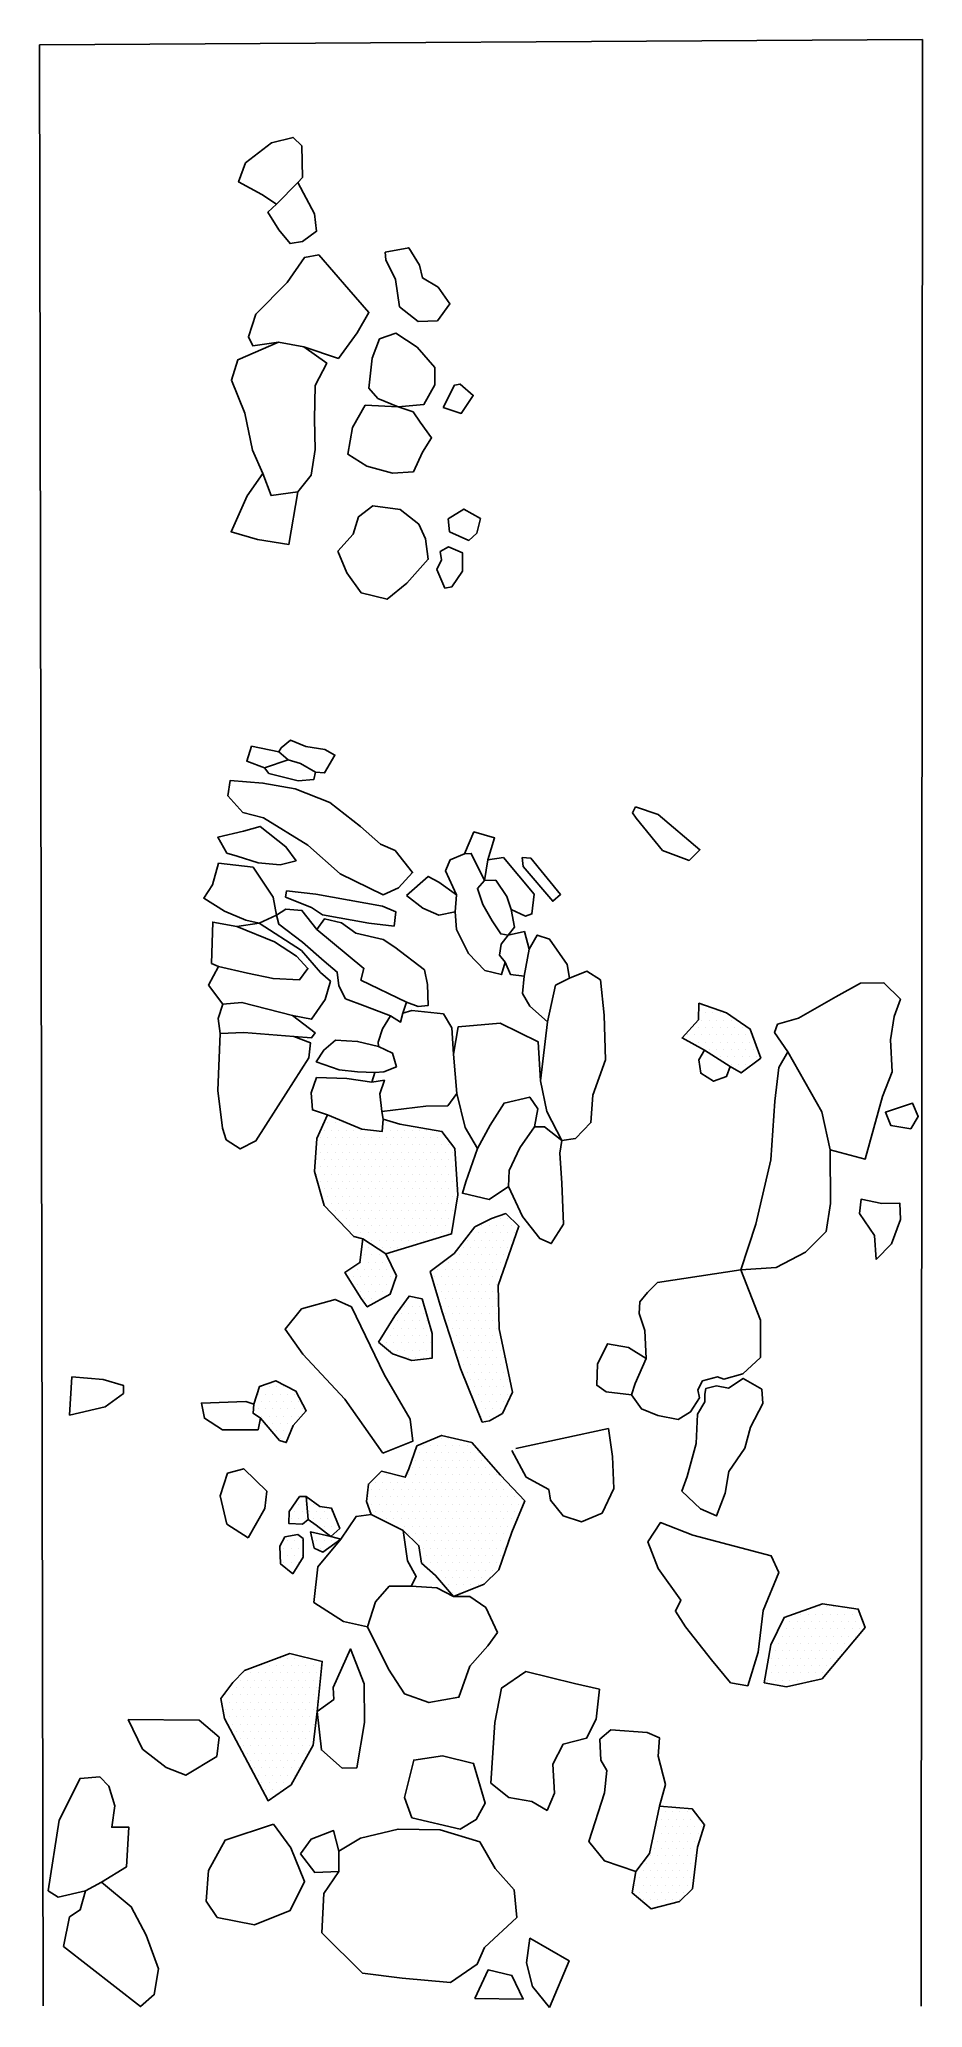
# Model space of a CAD drawing. Header units: metres. Extents: x 2 to 3.5, y -16.56 to -13.2.
import ezdxf

# ---------------------------------------------------------------- set-up
doc = ezdxf.new("R2010")
doc.units = ezdxf.units.M
doc.header["$LTSCALE"] = 25
doc.header["$MEASUREMENT"] = 0
doc.linetypes.add('STRICHPUNKTX2', pattern=[2, 1, -0.5, 0, -0.5])
doc.layers.get('0').update_dxf_attribs({"linetype": 'CONTINUOUS'})
for name, color, linetype in [('GRABUNGSGRENZE', 3, 'STRICHPUNKTX2'), ('STEINE', 4, 'CONTINUOUS'), ('STEINESCHRAFF', 4, 'CONTINUOUS')]:
    doc.layers.add(name, color=color, linetype=linetype)

# ---------------------------------------------------------------- blocks, each defined once
blk = doc.blocks.new('*X1')
at = {"color": 0}
for p, q in [((312.5, -1485), (312.5, -1485)), ((313.125, -1486.25), (313.125, -1486.25)), ((314.375, -1486.25), (314.375, -1486.25)), ((315.625, -1486.25), (315.625, -1486.25)), ((311.875, -1488.75), (311.875, -1488.75)), ((312.5, -1487.5), (312.5, -1487.5)), ((313.125, -1488.75), (313.125, -1488.75)), ((313.75, -1487.5), (313.75, -1487.5)), ((314.375, -1488.75), (314.375, -1488.75)), ((315, -1487.5), (315, -1487.5)), ((315.625, -1488.75), (315.625, -1488.75)), ((316.25, -1487.5), (316.25, -1487.5)), ((316.875, -1488.75), (316.875, -1488.75)), ((317.5, -1487.5), (317.5, -1487.5)), ((318.125, -1488.75), (318.125, -1488.75)), ((319.375, -1488.75), (319.375, -1488.75)), ((310, -1490), (310, -1490)), ((310.625, -1491.25), (310.625, -1491.25)), ((311.25, -1490), (311.25, -1490)), ((311.875, -1491.25), (311.875, -1491.25)), ((312.5, -1490), (312.5, -1490)), ((313.125, -1491.25), (313.125, -1491.25)), ((313.75, -1490), (313.75, -1490)), ((313.75, -1492.5), (313.75, -1492.5)), ((314.375, -1491.25), (314.375, -1491.25)), ((315, -1490), (315, -1490)), ((315, -1492.5), (315, -1492.5)), ((315.625, -1491.25), (315.625, -1491.25)), ((316.25, -1490), (316.25, -1490)), ((316.25, -1492.5), (316.25, -1492.5)), ((316.875, -1491.25), (316.875, -1491.25)), ((317.5, -1490), (317.5, -1490)), ((317.5, -1492.5), (317.5, -1492.5)), ((318.125, -1491.25), (318.125, -1491.25)), ((318.75, -1490), (318.75, -1490)), ((318.75, -1492.5), (318.75, -1492.5)), ((319.375, -1491.25), (319.375, -1491.25)), ((320, -1490), (320, -1490)), ((320, -1492.5), (320, -1492.5)), ((320.625, -1491.25), (320.625, -1491.25)), ((321.25, -1492.5), (321.25, -1492.5)), ((315.625, -1493.75), (315.625, -1493.75)), ((316.875, -1493.75), (316.875, -1493.75)), ((317.5, -1495), (317.5, -1495)), ((318.125, -1493.75), (318.125, -1493.75)), ((318.75, -1495), (318.75, -1495)), ((319.375, -1493.75), (319.375, -1493.75)), ((319.375, -1496.25), (319.375, -1496.25)), ((320, -1495), (320, -1495)), ((320.625, -1493.75), (320.625, -1493.75)), ((321.875, -1493.75), (321.875, -1493.75)), ((248.125, -1506.25), (248.125, -1506.25)), ((248.75, -1505), (248.75, -1505)), ((249.375, -1506.25), (249.375, -1506.25)), ((250, -1505), (250, -1505)), ((250.625, -1506.25), (250.625, -1506.25)), ((251.25, -1505), (251.25, -1505)), ((251.875, -1506.25), (251.875, -1506.25)), ((253.125, -1506.25), (253.125, -1506.25)), ((254.375, -1506.25), (254.375, -1506.25)), ((255.625, -1506.25), (255.625, -1506.25)), ((258.125, -1506.25), (258.125, -1506.25)), ((258.75, -1505), (258.75, -1505)), ((259.375, -1506.25), (259.375, -1506.25)), ((260, -1505), (260, -1505)), ((260.625, -1506.25), (260.625, -1506.25)), ((261.875, -1506.25), (261.875, -1506.25)), ((263.125, -1506.25), (263.125, -1506.25)), ((264.375, -1506.25), (264.375, -1506.25)), ((265.625, -1506.25), (265.625, -1506.25)), ((246.875, -1508.75), (246.875, -1508.75)), ((247.5, -1507.5), (247.5, -1507.5)), ((248.125, -1508.75), (248.125, -1508.75)), ((248.75, -1507.5), (248.75, -1507.5)), ((249.375, -1508.75), (249.375, -1508.75)), ((250, -1507.5), (250, -1507.5)), ((250.625, -1508.75), (250.625, -1508.75)), ((251.25, -1507.5), (251.25, -1507.5)), ((251.875, -1508.75), (251.875, -1508.75)), ((252.5, -1507.5), (252.5, -1507.5)), ((253.125, -1508.75), (253.125, -1508.75)), ((253.75, -1507.5), (253.75, -1507.5)), ((254.375, -1508.75), (254.375, -1508.75)), ((255, -1507.5), (255, -1507.5)), ((255.625, -1508.75), (255.625, -1508.75)), ((256.25, -1507.5), (256.25, -1507.5)), ((256.875, -1508.75), (256.875, -1508.75)), ((257.5, -1507.5), (257.5, -1507.5)), ((258.125, -1508.75), (258.125, -1508.75)), ((258.75, -1507.5), (258.75, -1507.5)), ((259.375, -1508.75), (259.375, -1508.75)), ((260, -1507.5), (260, -1507.5)), ((260.625, -1508.75), (260.625, -1508.75)), ((261.25, -1507.5), (261.25, -1507.5)), ((261.875, -1508.75), (261.875, -1508.75)), ((262.5, -1507.5), (262.5, -1507.5)), ((263.125, -1508.75), (263.125, -1508.75)), ((263.75, -1507.5), (263.75, -1507.5)), ((264.375, -1508.75), (264.375, -1508.75)), ((265, -1507.5), (265, -1507.5)), ((265.625, -1508.75), (265.625, -1508.75)), ((266.25, -1507.5), (266.25, -1507.5)), ((266.875, -1508.75), (266.875, -1508.75)), ((267.5, -1507.5), (267.5, -1507.5)), ((268.125, -1508.75), (268.125, -1508.75)), ((268.75, -1507.5), (268.75, -1507.5)), ((269.375, -1508.75), (269.375, -1508.75)), ((246.875, -1511.25), (246.875, -1511.25)), ((247.5, -1510), (247.5, -1510)), ((247.5, -1512.5), (247.5, -1512.5)), ((248.125, -1511.25), (248.125, -1511.25)), ((248.75, -1510), (248.75, -1510)), ((248.75, -1512.5), (248.75, -1512.5)), ((249.375, -1511.25), (249.375, -1511.25)), ((250, -1510), (250, -1510)), ((250, -1512.5), (250, -1512.5)), ((250.625, -1511.25), (250.625, -1511.25)), ((251.25, -1510), (251.25, -1510)), ((251.25, -1512.5), (251.25, -1512.5)), ((251.875, -1511.25), (251.875, -1511.25)), ((252.5, -1510), (252.5, -1510)), ((252.5, -1512.5), (252.5, -1512.5)), ((253.125, -1511.25), (253.125, -1511.25)), ((253.75, -1510), (253.75, -1510)), ((253.75, -1512.5), (253.75, -1512.5)), ((254.375, -1511.25), (254.375, -1511.25)), ((255, -1510), (255, -1510)), ((255, -1512.5), (255, -1512.5)), ((255.625, -1511.25), (255.625, -1511.25)), ((256.25, -1510), (256.25, -1510)), ((256.25, -1512.5), (256.25, -1512.5)), ((256.875, -1511.25), (256.875, -1511.25)), ((257.5, -1510), (257.5, -1510)), ((257.5, -1512.5), (257.5, -1512.5)), ((258.125, -1511.25), (258.125, -1511.25)), ((258.75, -1510), (258.75, -1510)), ((258.75, -1512.5), (258.75, -1512.5)), ((259.375, -1511.25), (259.375, -1511.25)), ((260, -1510), (260, -1510)), ((260, -1512.5), (260, -1512.5)), ((260.625, -1511.25), (260.625, -1511.25)), ((261.25, -1510), (261.25, -1510)), ((261.25, -1512.5), (261.25, -1512.5)), ((261.875, -1511.25), (261.875, -1511.25)), ((262.5, -1510), (262.5, -1510)), ((262.5, -1512.5), (262.5, -1512.5)), ((263.125, -1511.25), (263.125, -1511.25)), ((263.75, -1510), (263.75, -1510)), ((263.75, -1512.5), (263.75, -1512.5)), ((264.375, -1511.25), (264.375, -1511.25)), ((265, -1510), (265, -1510)), ((265, -1512.5), (265, -1512.5)), ((265.625, -1511.25), (265.625, -1511.25)), ((266.25, -1510), (266.25, -1510)), ((266.25, -1512.5), (266.25, -1512.5)), ((266.875, -1511.25), (266.875, -1511.25)), ((267.5, -1510), (267.5, -1510)), ((267.5, -1512.5), (267.5, -1512.5)), ((268.125, -1511.25), (268.125, -1511.25)), ((268.75, -1510), (268.75, -1510)), ((268.75, -1512.5), (268.75, -1512.5)), ((269.375, -1511.25), (269.375, -1511.25)), ((270, -1510), (270, -1510)), ((270, -1512.5), (270, -1512.5)), ((246.875, -1513.75), (246.875, -1513.75)), ((247.5, -1515), (247.5, -1515)), ((248.125, -1513.75), (248.125, -1513.75)), ((248.125, -1516.25), (248.125, -1516.25)), ((248.75, -1515), (248.75, -1515)), ((249.375, -1513.75), (249.375, -1513.75)), ((249.375, -1516.25), (249.375, -1516.25)), ((250, -1515), (250, -1515)), ((250.625, -1513.75), (250.625, -1513.75)), ((250.625, -1516.25), (250.625, -1516.25)), ((251.25, -1515), (251.25, -1515)), ((251.875, -1513.75), (251.875, -1513.75)), ((251.875, -1516.25), (251.875, -1516.25)), ((252.5, -1515), (252.5, -1515)), ((253.125, -1513.75), (253.125, -1513.75)), ((253.125, -1516.25), (253.125, -1516.25)), ((253.75, -1515), (253.75, -1515)), ((254.375, -1513.75), (254.375, -1513.75)), ((254.375, -1516.25), (254.375, -1516.25)), ((255, -1515), (255, -1515)), ((255.625, -1513.75), (255.625, -1513.75)), ((255.625, -1516.25), (255.625, -1516.25)), ((256.25, -1515), (256.25, -1515)), ((256.875, -1513.75), (256.875, -1513.75)), ((256.875, -1516.25), (256.875, -1516.25)), ((257.5, -1515), (257.5, -1515)), ((258.125, -1513.75), (258.125, -1513.75)), ((258.125, -1516.25), (258.125, -1516.25)), ((258.75, -1515), (258.75, -1515)), ((259.375, -1513.75), (259.375, -1513.75)), ((259.375, -1516.25), (259.375, -1516.25)), ((260, -1515), (260, -1515)), ((260.625, -1513.75), (260.625, -1513.75)), ((260.625, -1516.25), (260.625, -1516.25)), ((261.25, -1515), (261.25, -1515)), ((261.875, -1513.75), (261.875, -1513.75)), ((261.875, -1516.25), (261.875, -1516.25)), ((262.5, -1515), (262.5, -1515)), ((263.125, -1513.75), (263.125, -1513.75)), ((263.125, -1516.25), (263.125, -1516.25)), ((263.75, -1515), (263.75, -1515)), ((264.375, -1513.75), (264.375, -1513.75)), ((264.375, -1516.25), (264.375, -1516.25)), ((265, -1515), (265, -1515)), ((265.625, -1513.75), (265.625, -1513.75)), ((265.625, -1516.25), (265.625, -1516.25)), ((266.25, -1515), (266.25, -1515)), ((266.875, -1513.75), (266.875, -1513.75)), ((266.875, -1516.25), (266.875, -1516.25)), ((267.5, -1515), (267.5, -1515)), ((268.125, -1513.75), (268.125, -1513.75)), ((268.125, -1516.25), (268.125, -1516.25)), ((268.75, -1515), (268.75, -1515)), ((269.375, -1513.75), (269.375, -1513.75)), ((269.375, -1516.25), (269.375, -1516.25)), ((270, -1515), (270, -1515)), ((270.625, -1513.75), (270.625, -1513.75)), ((270.625, -1516.25), (270.625, -1516.25)), ((248.125, -1518.75), (248.125, -1518.75)), ((248.75, -1517.5), (248.75, -1517.5)), ((249.375, -1518.75), (249.375, -1518.75)), ((250, -1517.5), (250, -1517.5)), ((250, -1520), (250, -1520)), ((250.625, -1518.75), (250.625, -1518.75)), ((251.25, -1517.5), (251.25, -1517.5)), ((251.25, -1520), (251.25, -1520)), ((251.875, -1518.75), (251.875, -1518.75)), ((252.5, -1517.5), (252.5, -1517.5)), ((252.5, -1520), (252.5, -1520)), ((253.125, -1518.75), (253.125, -1518.75)), ((253.75, -1517.5), (253.75, -1517.5)), ((253.75, -1520), (253.75, -1520)), ((254.375, -1518.75), (254.375, -1518.75)), ((255, -1517.5), (255, -1517.5)), ((255, -1520), (255, -1520)), ((255.625, -1518.75), (255.625, -1518.75)), ((256.25, -1517.5), (256.25, -1517.5)), ((256.25, -1520), (256.25, -1520)), ((256.875, -1518.75), (256.875, -1518.75)), ((257.5, -1517.5), (257.5, -1517.5)), ((257.5, -1520), (257.5, -1520)), ((258.125, -1518.75), (258.125, -1518.75)), ((258.75, -1517.5), (258.75, -1517.5)), ((258.75, -1520), (258.75, -1520)), ((259.375, -1518.75), (259.375, -1518.75)), ((260, -1517.5), (260, -1517.5)), ((260, -1520), (260, -1520)), ((260.625, -1518.75), (260.625, -1518.75)), ((261.25, -1517.5), (261.25, -1517.5)), ((261.25, -1520), (261.25, -1520)), ((261.875, -1518.75), (261.875, -1518.75)), ((262.5, -1517.5), (262.5, -1517.5)), ((262.5, -1520), (262.5, -1520)), ((263.125, -1518.75), (263.125, -1518.75)), ((263.75, -1517.5), (263.75, -1517.5)), ((263.75, -1520), (263.75, -1520)), ((264.375, -1518.75), (264.375, -1518.75)), ((265, -1517.5), (265, -1517.5)), ((265, -1520), (265, -1520)), ((265.625, -1518.75), (265.625, -1518.75)), ((266.25, -1517.5), (266.25, -1517.5)), ((266.25, -1520), (266.25, -1520)), ((266.875, -1518.75), (266.875, -1518.75)), ((267.5, -1517.5), (267.5, -1517.5)), ((267.5, -1520), (267.5, -1520)), ((268.125, -1518.75), (268.125, -1518.75)), ((268.75, -1517.5), (268.75, -1517.5)), ((268.75, -1520), (268.75, -1520)), ((269.375, -1518.75), (269.375, -1518.75)), ((270, -1517.5), (270, -1517.5)), ((270, -1520), (270, -1520)), ((270.625, -1518.75), (270.625, -1518.75)), ((250.625, -1521.25), (250.625, -1521.25)), ((251.875, -1521.25), (251.875, -1521.25)), ((252.5, -1522.5), (252.5, -1522.5)), ((253.125, -1521.25), (253.125, -1521.25)), ((253.75, -1522.5), (253.75, -1522.5)), ((254.375, -1521.25), (254.375, -1521.25)), ((255, -1522.5), (255, -1522.5)), ((255.625, -1521.25), (255.625, -1521.25)), ((256.25, -1522.5), (256.25, -1522.5)), ((256.875, -1521.25), (256.875, -1521.25)), ((257.5, -1522.5), (257.5, -1522.5)), ((258.125, -1521.25), (258.125, -1521.25)), ((258.75, -1522.5), (258.75, -1522.5)), ((259.375, -1521.25), (259.375, -1521.25)), ((260, -1522.5), (260, -1522.5)), ((260.625, -1521.25), (260.625, -1521.25)), ((261.25, -1522.5), (261.25, -1522.5)), ((261.875, -1521.25), (261.875, -1521.25)), ((262.5, -1522.5), (262.5, -1522.5)), ((263.125, -1521.25), (263.125, -1521.25)), ((263.75, -1522.5), (263.75, -1522.5)), ((264.375, -1521.25), (264.375, -1521.25)), ((265, -1522.5), (265, -1522.5)), ((265.625, -1521.25), (265.625, -1521.25)), ((266.25, -1522.5), (266.25, -1522.5)), ((266.875, -1521.25), (266.875, -1521.25)), ((267.5, -1522.5), (267.5, -1522.5)), ((268.125, -1521.25), (268.125, -1521.25)), ((268.75, -1522.5), (268.75, -1522.5)), ((269.375, -1521.25), (269.375, -1521.25)), ((270, -1522.5), (270, -1522.5)), ((275, -1522.5), (275, -1522.5)), ((276.25, -1522.5), (276.25, -1522.5)), ((276.875, -1521.25), (276.875, -1521.25)), ((277.5, -1522.5), (277.5, -1522.5)), ((278.125, -1521.25), (278.125, -1521.25)), ((278.75, -1522.5), (278.75, -1522.5)), ((279.375, -1521.25), (279.375, -1521.25)), ((280, -1522.5), (280, -1522.5)), ((253.125, -1523.75), (253.125, -1523.75)), ((254.375, -1523.75), (254.375, -1523.75)), ((255, -1525), (255, -1525)), ((255.625, -1523.75), (255.625, -1523.75)), ((255.625, -1526.25), (255.625, -1526.25)), ((256.25, -1525), (256.25, -1525)), ((256.875, -1523.75), (256.875, -1523.75)), ((256.875, -1526.25), (256.875, -1526.25)), ((257.5, -1525), (257.5, -1525)), ((258.125, -1523.75), (258.125, -1523.75)), ((258.125, -1526.25), (258.125, -1526.25)), ((258.75, -1525), (258.75, -1525)), ((259.375, -1523.75), (259.375, -1523.75)), ((259.375, -1526.25), (259.375, -1526.25)), ((260, -1525), (260, -1525)), ((260.625, -1523.75), (260.625, -1523.75)), ((260.625, -1526.25), (260.625, -1526.25)), ((261.25, -1525), (261.25, -1525)), ((261.875, -1523.75), (261.875, -1523.75)), ((261.875, -1526.25), (261.875, -1526.25)), ((262.5, -1525), (262.5, -1525)), ((263.125, -1523.75), (263.125, -1523.75)), ((263.75, -1525), (263.75, -1525)), ((264.375, -1523.75), (264.375, -1523.75)), ((265, -1525), (265, -1525)), ((265.625, -1523.75), (265.625, -1523.75)), ((266.25, -1525), (266.25, -1525)), ((266.875, -1523.75), (266.875, -1523.75)), ((268.125, -1523.75), (268.125, -1523.75)), ((269.375, -1523.75), (269.375, -1523.75)), ((271.875, -1526.25), (271.875, -1526.25)), ((272.5, -1525), (272.5, -1525)), ((273.125, -1523.75), (273.125, -1523.75)), ((273.125, -1526.25), (273.125, -1526.25)), ((273.75, -1525), (273.75, -1525)), ((274.375, -1523.75), (274.375, -1523.75)), ((274.375, -1526.25), (274.375, -1526.25)), ((275, -1525), (275, -1525)), ((275.625, -1523.75), (275.625, -1523.75)), ((275.625, -1526.25), (275.625, -1526.25)), ((276.25, -1525), (276.25, -1525)), ((276.875, -1523.75), (276.875, -1523.75)), ((276.875, -1526.25), (276.875, -1526.25)), ((277.5, -1525), (277.5, -1525)), ((278.125, -1523.75), (278.125, -1523.75)), ((278.125, -1526.25), (278.125, -1526.25)), ((278.75, -1525), (278.75, -1525)), ((279.375, -1523.75), (279.375, -1523.75)), ((279.375, -1526.25), (279.375, -1526.25)), ((280, -1525), (280, -1525)), ((280.625, -1523.75), (280.625, -1523.75)), ((252.5, -1530), (252.5, -1530)), ((253.75, -1530), (253.75, -1530)), ((254.375, -1528.75), (254.375, -1528.75)), ((255, -1527.5), (255, -1527.5)), ((255, -1530), (255, -1530)), ((255.625, -1528.75), (255.625, -1528.75)), ((256.25, -1527.5), (256.25, -1527.5)), ((256.25, -1530), (256.25, -1530)), ((256.875, -1528.75), (256.875, -1528.75)), ((257.5, -1527.5), (257.5, -1527.5)), ((257.5, -1530), (257.5, -1530)), ((258.125, -1528.75), (258.125, -1528.75)), ((258.75, -1530), (258.75, -1530)), ((267.5, -1530), (267.5, -1530)), ((268.75, -1530), (268.75, -1530)), ((269.375, -1528.75), (269.375, -1528.75)), ((270, -1527.5), (270, -1527.5)), ((270, -1530), (270, -1530)), ((270.625, -1528.75), (270.625, -1528.75)), ((271.25, -1527.5), (271.25, -1527.5)), ((271.25, -1530), (271.25, -1530)), ((271.875, -1528.75), (271.875, -1528.75)), ((272.5, -1527.5), (272.5, -1527.5)), ((272.5, -1530), (272.5, -1530)), ((273.125, -1528.75), (273.125, -1528.75)), ((273.75, -1527.5), (273.75, -1527.5)), ((273.75, -1530), (273.75, -1530)), ((274.375, -1528.75), (274.375, -1528.75)), ((275, -1527.5), (275, -1527.5)), ((275, -1530), (275, -1530)), ((275.625, -1528.75), (275.625, -1528.75)), ((276.25, -1527.5), (276.25, -1527.5)), ((276.25, -1530), (276.25, -1530)), ((276.875, -1528.75), (276.875, -1528.75)), ((277.5, -1527.5), (277.5, -1527.5)), ((277.5, -1530), (277.5, -1530)), ((278.125, -1528.75), (278.125, -1528.75)), ((278.75, -1527.5), (278.75, -1527.5)), ((253.125, -1531.25), (253.125, -1531.25)), ((253.75, -1532.5), (253.75, -1532.5)), ((254.375, -1531.25), (254.375, -1531.25)), ((255, -1532.5), (255, -1532.5)), ((255.625, -1531.25), (255.625, -1531.25)), ((256.25, -1532.5), (256.25, -1532.5)), ((256.875, -1531.25), (256.875, -1531.25)), ((257.5, -1532.5), (257.5, -1532.5)), ((258.125, -1531.25), (258.125, -1531.25)), ((258.75, -1532.5), (258.75, -1532.5)), ((259.375, -1531.25), (259.375, -1531.25)), ((266.875, -1531.25), (266.875, -1531.25)), ((267.5, -1532.5), (267.5, -1532.5)), ((268.125, -1531.25), (268.125, -1531.25)), ((268.75, -1532.5), (268.75, -1532.5)), ((269.375, -1531.25), (269.375, -1531.25)), ((270, -1532.5), (270, -1532.5)), ((270.625, -1531.25), (270.625, -1531.25)), ((271.25, -1532.5), (271.25, -1532.5)), ((271.875, -1531.25), (271.875, -1531.25)), ((272.5, -1532.5), (272.5, -1532.5)), ((273.125, -1531.25), (273.125, -1531.25)), ((273.75, -1532.5), (273.75, -1532.5)), ((274.375, -1531.25), (274.375, -1531.25)), ((275, -1532.5), (275, -1532.5)), ((275.625, -1531.25), (275.625, -1531.25)), ((276.25, -1532.5), (276.25, -1532.5)), ((276.875, -1531.25), (276.875, -1531.25)), ((277.5, -1532.5), (277.5, -1532.5)), ((278.125, -1531.25), (278.125, -1531.25)), ((254.375, -1533.75), (254.375, -1533.75)), ((255, -1535), (255, -1535)), ((255.625, -1533.75), (255.625, -1533.75)), ((255.625, -1536.25), (255.625, -1536.25)), ((256.25, -1535), (256.25, -1535)), ((256.875, -1533.75), (256.875, -1533.75)), ((257.5, -1535), (257.5, -1535)), ((258.125, -1533.75), (258.125, -1533.75)), ((259.375, -1533.75), (259.375, -1533.75)), ((261.875, -1536.25), (261.875, -1536.25)), ((262.5, -1535), (262.5, -1535)), ((263.125, -1536.25), (263.125, -1536.25)), ((263.75, -1535), (263.75, -1535)), ((264.375, -1536.25), (264.375, -1536.25)), ((268.125, -1533.75), (268.125, -1533.75)), ((268.125, -1536.25), (268.125, -1536.25)), ((268.75, -1535), (268.75, -1535)), ((269.375, -1533.75), (269.375, -1533.75)), ((269.375, -1536.25), (269.375, -1536.25)), ((270, -1535), (270, -1535)), ((270.625, -1533.75), (270.625, -1533.75)), ((270.625, -1536.25), (270.625, -1536.25)), ((271.25, -1535), (271.25, -1535)), ((271.875, -1533.75), (271.875, -1533.75)), ((271.875, -1536.25), (271.875, -1536.25)), ((272.5, -1535), (272.5, -1535)), ((273.125, -1533.75), (273.125, -1533.75)), ((273.125, -1536.25), (273.125, -1536.25)), ((273.75, -1535), (273.75, -1535)), ((274.375, -1533.75), (274.375, -1533.75)), ((274.375, -1536.25), (274.375, -1536.25)), ((275, -1535), (275, -1535)), ((275.625, -1533.75), (275.625, -1533.75)), ((275.625, -1536.25), (275.625, -1536.25)), ((276.25, -1535), (276.25, -1535)), ((276.875, -1533.75), (276.875, -1533.75)), ((276.875, -1536.25), (276.875, -1536.25)), ((277.5, -1535), (277.5, -1535)), ((260, -1540), (260, -1540)), ((260.625, -1538.75), (260.625, -1538.75)), ((261.25, -1537.5), (261.25, -1537.5)), ((261.25, -1540), (261.25, -1540)), ((261.875, -1538.75), (261.875, -1538.75)), ((262.5, -1537.5), (262.5, -1537.5)), ((262.5, -1540), (262.5, -1540)), ((263.125, -1538.75), (263.125, -1538.75)), ((263.75, -1537.5), (263.75, -1537.5)), ((263.75, -1540), (263.75, -1540)), ((264.375, -1538.75), (264.375, -1538.75)), ((265, -1537.5), (265, -1537.5)), ((265, -1540), (265, -1540)), ((265.625, -1538.75), (265.625, -1538.75)), ((268.75, -1537.5), (268.75, -1537.5)), ((269.375, -1538.75), (269.375, -1538.75)), ((270, -1537.5), (270, -1537.5)), ((270, -1540), (270, -1540)), ((270.625, -1538.75), (270.625, -1538.75)), ((271.25, -1537.5), (271.25, -1537.5)), ((271.25, -1540), (271.25, -1540)), ((271.875, -1538.75), (271.875, -1538.75)), ((272.5, -1537.5), (272.5, -1537.5)), ((272.5, -1540), (272.5, -1540)), ((273.125, -1538.75), (273.125, -1538.75)), ((273.75, -1537.5), (273.75, -1537.5)), ((273.75, -1540), (273.75, -1540)), ((274.375, -1538.75), (274.375, -1538.75)), ((275, -1537.5), (275, -1537.5)), ((275, -1540), (275, -1540)), ((275.625, -1538.75), (275.625, -1538.75)), ((276.25, -1537.5), (276.25, -1537.5)), ((276.25, -1540), (276.25, -1540)), ((276.875, -1538.75), (276.875, -1538.75)), ((277.5, -1537.5), (277.5, -1537.5)), ((277.5, -1540), (277.5, -1540)), ((258.125, -1541.25), (258.125, -1541.25)), ((258.75, -1542.5), (258.75, -1542.5)), ((259.375, -1541.25), (259.375, -1541.25)), ((260, -1542.5), (260, -1542.5)), ((260.625, -1541.25), (260.625, -1541.25)), ((261.25, -1542.5), (261.25, -1542.5)), ((261.875, -1541.25), (261.875, -1541.25)), ((262.5, -1542.5), (262.5, -1542.5)), ((263.125, -1541.25), (263.125, -1541.25)), ((263.75, -1542.5), (263.75, -1542.5)), ((264.375, -1541.25), (264.375, -1541.25)), ((265, -1542.5), (265, -1542.5)), ((265.625, -1541.25), (265.625, -1541.25)), ((266.25, -1542.5), (266.25, -1542.5)), ((270, -1542.5), (270, -1542.5)), ((270.625, -1541.25), (270.625, -1541.25)), ((271.25, -1542.5), (271.25, -1542.5)), ((271.875, -1541.25), (271.875, -1541.25)), ((272.5, -1542.5), (272.5, -1542.5)), ((273.125, -1541.25), (273.125, -1541.25)), ((273.75, -1542.5), (273.75, -1542.5)), ((274.375, -1541.25), (274.375, -1541.25)), ((275, -1542.5), (275, -1542.5)), ((275.625, -1541.25), (275.625, -1541.25)), ((276.25, -1542.5), (276.25, -1542.5)), ((276.875, -1541.25), (276.875, -1541.25)), ((277.5, -1542.5), (277.5, -1542.5)), ((278.125, -1541.25), (278.125, -1541.25)), ((259.375, -1543.75), (259.375, -1543.75)), ((260.625, -1543.75), (260.625, -1543.75)), ((261.875, -1543.75), (261.875, -1543.75)), ((262.5, -1545), (262.5, -1545)), ((263.125, -1543.75), (263.125, -1543.75)), ((263.75, -1545), (263.75, -1545)), ((264.375, -1543.75), (264.375, -1543.75)), ((265, -1545), (265, -1545)), ((265.625, -1543.75), (265.625, -1543.75)), ((266.25, -1545), (266.25, -1545)), ((270.625, -1543.75), (270.625, -1543.75)), ((271.25, -1545), (271.25, -1545)), ((271.875, -1543.75), (271.875, -1543.75)), ((271.875, -1546.25), (271.875, -1546.25)), ((272.5, -1545), (272.5, -1545)), ((273.125, -1543.75), (273.125, -1543.75)), ((273.125, -1546.25), (273.125, -1546.25)), ((273.75, -1545), (273.75, -1545)), ((274.375, -1543.75), (274.375, -1543.75)), ((274.375, -1546.25), (274.375, -1546.25)), ((275, -1545), (275, -1545)), ((275.625, -1543.75), (275.625, -1543.75)), ((275.625, -1546.25), (275.625, -1546.25)), ((276.25, -1545), (276.25, -1545)), ((276.875, -1543.75), (276.875, -1543.75)), ((276.875, -1546.25), (276.875, -1546.25)), ((277.5, -1545), (277.5, -1545)), ((278.125, -1543.75), (278.125, -1543.75)), ((278.125, -1546.25), (278.125, -1546.25)), ((278.75, -1545), (278.75, -1545)), ((237.5, -1550), (237.5, -1550)), ((238.75, -1550), (238.75, -1550)), ((240, -1550), (240, -1550)), ((241.25, -1550), (241.25, -1550)), ((272.5, -1547.5), (272.5, -1547.5)), ((273.125, -1548.75), (273.125, -1548.75)), ((273.75, -1547.5), (273.75, -1547.5)), ((273.75, -1550), (273.75, -1550)), ((274.375, -1548.75), (274.375, -1548.75)), ((275, -1547.5), (275, -1547.5)), ((275, -1550), (275, -1550)), ((275.625, -1548.75), (275.625, -1548.75)), ((276.25, -1547.5), (276.25, -1547.5)), ((276.25, -1550), (276.25, -1550)), ((276.875, -1548.75), (276.875, -1548.75)), ((277.5, -1547.5), (277.5, -1547.5)), ((277.5, -1550), (277.5, -1550)), ((278.125, -1548.75), (278.125, -1548.75)), ((278.75, -1547.5), (278.75, -1547.5)), ((278.75, -1550), (278.75, -1550)), ((279.375, -1548.75), (279.375, -1548.75)), ((280, -1550), (280, -1550)), ((236.25, -1552.5), (236.25, -1552.5)), ((236.875, -1551.25), (236.875, -1551.25)), ((237.5, -1552.5), (237.5, -1552.5)), ((238.125, -1551.25), (238.125, -1551.25)), ((238.75, -1552.5), (238.75, -1552.5)), ((239.375, -1551.25), (239.375, -1551.25)), ((240, -1552.5), (240, -1552.5)), ((240.625, -1551.25), (240.625, -1551.25)), ((241.25, -1552.5), (241.25, -1552.5)), ((241.875, -1551.25), (241.875, -1551.25)), ((242.5, -1552.5), (242.5, -1552.5)), ((243.125, -1551.25), (243.125, -1551.25)), ((243.75, -1552.5), (243.75, -1552.5)), ((273.125, -1551.25), (273.125, -1551.25)), ((273.75, -1552.5), (273.75, -1552.5)), ((274.375, -1551.25), (274.375, -1551.25)), ((275, -1552.5), (275, -1552.5)), ((275.625, -1551.25), (275.625, -1551.25)), ((276.25, -1552.5), (276.25, -1552.5)), ((276.875, -1551.25), (276.875, -1551.25)), ((277.5, -1552.5), (277.5, -1552.5)), ((278.125, -1551.25), (278.125, -1551.25)), ((278.75, -1552.5), (278.75, -1552.5)), ((279.375, -1551.25), (279.375, -1551.25)), ((236.875, -1553.75), (236.875, -1553.75)), ((237.5, -1555), (237.5, -1555)), ((238.125, -1553.75), (238.125, -1553.75)), ((238.125, -1556.25), (238.125, -1556.25)), ((238.75, -1555), (238.75, -1555)), ((239.375, -1553.75), (239.375, -1553.75)), ((239.375, -1556.25), (239.375, -1556.25)), ((240, -1555), (240, -1555)), ((240.625, -1553.75), (240.625, -1553.75)), ((240.625, -1556.25), (240.625, -1556.25)), ((241.25, -1555), (241.25, -1555)), ((241.875, -1553.75), (241.875, -1553.75)), ((241.875, -1556.25), (241.875, -1556.25)), ((242.5, -1555), (242.5, -1555)), ((243.125, -1553.75), (243.125, -1553.75)), ((243.125, -1556.25), (243.125, -1556.25)), ((243.75, -1555), (243.75, -1555)), ((244.375, -1553.75), (244.375, -1553.75)), ((274.375, -1553.75), (274.375, -1553.75)), ((275, -1555), (275, -1555)), ((275.625, -1553.75), (275.625, -1553.75)), ((276.25, -1555), (276.25, -1555)), ((276.875, -1553.75), (276.875, -1553.75)), ((277.5, -1555), (277.5, -1555)), ((278.125, -1553.75), (278.125, -1553.75)), ((240, -1557.5), (240, -1557.5)), ((240.625, -1558.75), (240.625, -1558.75)), ((241.25, -1557.5), (241.25, -1557.5)), ((241.875, -1558.75), (241.875, -1558.75)), ((265, -1560), (265, -1560)), ((266.25, -1560), (266.25, -1560)), ((267.5, -1560), (267.5, -1560)), ((268.125, -1558.75), (268.125, -1558.75)), ((268.75, -1560), (268.75, -1560)), ((269.375, -1558.75), (269.375, -1558.75)), ((270, -1560), (270, -1560)), ((271.25, -1560), (271.25, -1560)), ((272.5, -1560), (272.5, -1560)), ((263.75, -1562.5), (263.75, -1562.5)), ((264.375, -1561.25), (264.375, -1561.25)), ((265, -1562.5), (265, -1562.5)), ((265.625, -1561.25), (265.625, -1561.25)), ((266.25, -1562.5), (266.25, -1562.5)), ((266.875, -1561.25), (266.875, -1561.25)), ((267.5, -1562.5), (267.5, -1562.5)), ((268.125, -1561.25), (268.125, -1561.25)), ((268.75, -1562.5), (268.75, -1562.5)), ((269.375, -1561.25), (269.375, -1561.25)), ((270, -1562.5), (270, -1562.5)), ((270.625, -1561.25), (270.625, -1561.25)), ((271.25, -1562.5), (271.25, -1562.5)), ((271.875, -1561.25), (271.875, -1561.25)), ((272.5, -1562.5), (272.5, -1562.5)), ((273.125, -1561.25), (273.125, -1561.25)), ((273.75, -1562.5), (273.75, -1562.5)), ((274.375, -1561.25), (274.375, -1561.25)), ((275, -1562.5), (275, -1562.5)), ((256.875, -1566.25), (256.875, -1566.25)), ((257.5, -1565), (257.5, -1565)), ((258.125, -1566.25), (258.125, -1566.25)), ((258.75, -1565), (258.75, -1565)), ((259.375, -1566.25), (259.375, -1566.25)), ((260, -1565), (260, -1565)), ((260.625, -1566.25), (260.625, -1566.25)), ((261.875, -1566.25), (261.875, -1566.25)), ((262.5, -1565), (262.5, -1565)), ((263.125, -1563.75), (263.125, -1563.75)), ((263.125, -1566.25), (263.125, -1566.25)), ((263.75, -1565), (263.75, -1565)), ((264.375, -1563.75), (264.375, -1563.75)), ((264.375, -1566.25), (264.375, -1566.25)), ((265, -1565), (265, -1565)), ((265.625, -1563.75), (265.625, -1563.75)), ((265.625, -1566.25), (265.625, -1566.25)), ((266.25, -1565), (266.25, -1565)), ((266.875, -1563.75), (266.875, -1563.75)), ((266.875, -1566.25), (266.875, -1566.25)), ((267.5, -1565), (267.5, -1565)), ((268.125, -1563.75), (268.125, -1563.75)), ((268.125, -1566.25), (268.125, -1566.25)), ((268.75, -1565), (268.75, -1565)), ((269.375, -1563.75), (269.375, -1563.75)), ((269.375, -1566.25), (269.375, -1566.25)), ((270, -1565), (270, -1565)), ((270.625, -1563.75), (270.625, -1563.75)), ((270.625, -1566.25), (270.625, -1566.25)), ((271.25, -1565), (271.25, -1565)), ((271.875, -1563.75), (271.875, -1563.75)), ((271.875, -1566.25), (271.875, -1566.25)), ((272.5, -1565), (272.5, -1565)), ((273.125, -1563.75), (273.125, -1563.75)), ((273.125, -1566.25), (273.125, -1566.25)), ((273.75, -1565), (273.75, -1565)), ((274.375, -1563.75), (274.375, -1563.75)), ((274.375, -1566.25), (274.375, -1566.25)), ((275, -1565), (275, -1565)), ((275.625, -1563.75), (275.625, -1563.75)), ((275.625, -1566.25), (275.625, -1566.25)), ((276.25, -1565), (276.25, -1565)), ((276.875, -1563.75), (276.875, -1563.75)), ((276.875, -1566.25), (276.875, -1566.25)), ((277.5, -1565), (277.5, -1565)), ((278.125, -1566.25), (278.125, -1566.25)), ((243.75, -1570), (243.75, -1570)), ((244.375, -1568.75), (244.375, -1568.75)), ((245, -1570), (245, -1570)), ((246.25, -1570), (246.25, -1570)), ((255.625, -1568.75), (255.625, -1568.75)), ((256.25, -1567.5), (256.25, -1567.5)), ((256.25, -1570), (256.25, -1570)), ((256.875, -1568.75), (256.875, -1568.75)), ((257.5, -1567.5), (257.5, -1567.5)), ((257.5, -1570), (257.5, -1570)), ((258.125, -1568.75), (258.125, -1568.75)), ((258.75, -1567.5), (258.75, -1567.5)), ((258.75, -1570), (258.75, -1570)), ((259.375, -1568.75), (259.375, -1568.75)), ((260, -1567.5), (260, -1567.5)), ((260, -1570), (260, -1570)), ((260.625, -1568.75), (260.625, -1568.75)), ((261.25, -1567.5), (261.25, -1567.5)), ((261.25, -1570), (261.25, -1570)), ((261.875, -1568.75), (261.875, -1568.75)), ((262.5, -1567.5), (262.5, -1567.5)), ((262.5, -1570), (262.5, -1570)), ((263.125, -1568.75), (263.125, -1568.75)), ((263.75, -1567.5), (263.75, -1567.5)), ((263.75, -1570), (263.75, -1570)), ((264.375, -1568.75), (264.375, -1568.75)), ((265, -1567.5), (265, -1567.5)), ((265, -1570), (265, -1570)), ((265.625, -1568.75), (265.625, -1568.75)), ((266.25, -1567.5), (266.25, -1567.5)), ((266.25, -1570), (266.25, -1570)), ((266.875, -1568.75), (266.875, -1568.75)), ((267.5, -1567.5), (267.5, -1567.5)), ((267.5, -1570), (267.5, -1570)), ((268.125, -1568.75), (268.125, -1568.75)), ((268.75, -1567.5), (268.75, -1567.5)), ((268.75, -1570), (268.75, -1570)), ((269.375, -1568.75), (269.375, -1568.75)), ((270, -1567.5), (270, -1567.5)), ((270, -1570), (270, -1570)), ((270.625, -1568.75), (270.625, -1568.75)), ((271.25, -1567.5), (271.25, -1567.5)), ((271.25, -1570), (271.25, -1570)), ((271.875, -1568.75), (271.875, -1568.75)), ((272.5, -1567.5), (272.5, -1567.5)), ((272.5, -1570), (272.5, -1570)), ((273.125, -1568.75), (273.125, -1568.75)), ((273.75, -1567.5), (273.75, -1567.5)), ((273.75, -1570), (273.75, -1570)), ((274.375, -1568.75), (274.375, -1568.75)), ((275, -1567.5), (275, -1567.5)), ((275, -1570), (275, -1570)), ((275.625, -1568.75), (275.625, -1568.75)), ((276.25, -1567.5), (276.25, -1567.5)), ((276.25, -1570), (276.25, -1570)), ((276.875, -1568.75), (276.875, -1568.75)), ((277.5, -1567.5), (277.5, -1567.5)), ((277.5, -1570), (277.5, -1570)), ((278.125, -1568.75), (278.125, -1568.75)), ((278.75, -1567.5), (278.75, -1567.5)), ((278.75, -1570), (278.75, -1570)), ((279.375, -1568.75), (279.375, -1568.75)), ((280, -1567.5), (280, -1567.5)), ((280, -1570), (280, -1570)), ((280.625, -1568.75), (280.625, -1568.75)), ((281.25, -1570), (281.25, -1570)), ((242.5, -1572.5), (242.5, -1572.5)), ((243.125, -1571.25), (243.125, -1571.25)), ((243.75, -1572.5), (243.75, -1572.5)), ((244.375, -1571.25), (244.375, -1571.25)), ((245, -1572.5), (245, -1572.5)), ((245.625, -1571.25), (245.625, -1571.25)), ((246.25, -1572.5), (246.25, -1572.5)), ((246.875, -1571.25), (246.875, -1571.25)), ((247.5, -1572.5), (247.5, -1572.5)), ((248.125, -1571.25), (248.125, -1571.25)), ((248.75, -1572.5), (248.75, -1572.5)), ((249.375, -1571.25), (249.375, -1571.25)), ((250, -1572.5), (250, -1572.5)), ((256.875, -1571.25), (256.875, -1571.25)), ((258.125, -1571.25), (258.125, -1571.25)), ((258.75, -1572.5), (258.75, -1572.5)), ((259.375, -1571.25), (259.375, -1571.25)), ((260, -1572.5), (260, -1572.5)), ((260.625, -1571.25), (260.625, -1571.25)), ((261.25, -1572.5), (261.25, -1572.5)), ((261.875, -1571.25), (261.875, -1571.25)), ((262.5, -1572.5), (262.5, -1572.5)), ((263.125, -1571.25), (263.125, -1571.25)), ((263.75, -1572.5), (263.75, -1572.5)), ((264.375, -1571.25), (264.375, -1571.25)), ((265, -1572.5), (265, -1572.5)), ((265.625, -1571.25), (265.625, -1571.25)), ((266.25, -1572.5), (266.25, -1572.5)), ((266.875, -1571.25), (266.875, -1571.25)), ((267.5, -1572.5), (267.5, -1572.5)), ((268.125, -1571.25), (268.125, -1571.25)), ((268.75, -1572.5), (268.75, -1572.5)), ((269.375, -1571.25), (269.375, -1571.25)), ((270, -1572.5), (270, -1572.5)), ((270.625, -1571.25), (270.625, -1571.25)), ((271.25, -1572.5), (271.25, -1572.5)), ((271.875, -1571.25), (271.875, -1571.25)), ((272.5, -1572.5), (272.5, -1572.5)), ((273.125, -1571.25), (273.125, -1571.25)), ((273.75, -1572.5), (273.75, -1572.5)), ((274.375, -1571.25), (274.375, -1571.25)), ((275, -1572.5), (275, -1572.5)), ((275.625, -1571.25), (275.625, -1571.25)), ((276.25, -1572.5), (276.25, -1572.5)), ((276.875, -1571.25), (276.875, -1571.25)), ((277.5, -1572.5), (277.5, -1572.5)), ((278.125, -1571.25), (278.125, -1571.25)), ((278.75, -1572.5), (278.75, -1572.5)), ((279.375, -1571.25), (279.375, -1571.25)), ((280, -1572.5), (280, -1572.5)), ((280.625, -1571.25), (280.625, -1571.25)), ((241.875, -1576.25), (241.875, -1576.25)), ((243.125, -1576.25), (243.125, -1576.25)), ((244.375, -1576.25), (244.375, -1576.25)), ((246.25, -1575), (246.25, -1575)), ((246.875, -1576.25), (246.875, -1576.25)), ((248.125, -1573.75), (248.125, -1573.75)), ((248.125, -1576.25), (248.125, -1576.25)), ((248.75, -1575), (248.75, -1575)), ((249.375, -1573.75), (249.375, -1573.75)), ((249.375, -1576.25), (249.375, -1576.25)), ((260.625, -1573.75), (260.625, -1573.75)), ((261.875, -1573.75), (261.875, -1573.75)), ((262.5, -1575), (262.5, -1575)), ((263.125, -1573.75), (263.125, -1573.75)), ((263.75, -1575), (263.75, -1575)), ((264.375, -1573.75), (264.375, -1573.75)), ((264.375, -1576.25), (264.375, -1576.25)), ((265, -1575), (265, -1575)), ((265.625, -1573.75), (265.625, -1573.75)), ((265.625, -1576.25), (265.625, -1576.25)), ((266.25, -1575), (266.25, -1575)), ((266.875, -1573.75), (266.875, -1573.75)), ((266.875, -1576.25), (266.875, -1576.25)), ((267.5, -1575), (267.5, -1575)), ((268.125, -1573.75), (268.125, -1573.75)), ((268.125, -1576.25), (268.125, -1576.25)), ((268.75, -1575), (268.75, -1575)), ((269.375, -1573.75), (269.375, -1573.75)), ((269.375, -1576.25), (269.375, -1576.25)), ((270, -1575), (270, -1575)), ((270.625, -1573.75), (270.625, -1573.75)), ((270.625, -1576.25), (270.625, -1576.25)), ((271.25, -1575), (271.25, -1575)), ((271.875, -1573.75), (271.875, -1573.75)), ((271.875, -1576.25), (271.875, -1576.25)), ((272.5, -1575), (272.5, -1575)), ((273.125, -1573.75), (273.125, -1573.75)), ((273.125, -1576.25), (273.125, -1576.25)), ((273.75, -1575), (273.75, -1575)), ((274.375, -1573.75), (274.375, -1573.75)), ((274.375, -1576.25), (274.375, -1576.25)), ((275, -1575), (275, -1575)), ((275.625, -1573.75), (275.625, -1573.75)), ((275.625, -1576.25), (275.625, -1576.25)), ((276.25, -1575), (276.25, -1575)), ((276.875, -1573.75), (276.875, -1573.75)), ((276.875, -1576.25), (276.875, -1576.25)), ((277.5, -1575), (277.5, -1575)), ((278.125, -1573.75), (278.125, -1573.75)), ((278.125, -1576.25), (278.125, -1576.25)), ((278.75, -1575), (278.75, -1575)), ((279.375, -1573.75), (279.375, -1573.75)), ((279.375, -1576.25), (279.375, -1576.25)), ((280, -1575), (280, -1575)), ((240.625, -1578.75), (240.625, -1578.75)), ((241.25, -1577.5), (241.25, -1577.5)), ((241.25, -1580), (241.25, -1580)), ((241.875, -1578.75), (241.875, -1578.75)), ((242.5, -1577.5), (242.5, -1577.5)), ((242.5, -1580), (242.5, -1580)), ((243.125, -1578.75), (243.125, -1578.75)), ((243.75, -1577.5), (243.75, -1577.5)), ((243.75, -1580), (243.75, -1580)), ((244.375, -1578.75), (244.375, -1578.75)), ((247.5, -1577.5), (247.5, -1577.5)), ((248.75, -1577.5), (248.75, -1577.5)), ((265, -1577.5), (265, -1577.5)), ((265, -1580), (265, -1580)), ((265.625, -1578.75), (265.625, -1578.75)), ((266.25, -1577.5), (266.25, -1577.5)), ((266.25, -1580), (266.25, -1580)), ((266.875, -1578.75), (266.875, -1578.75)), ((267.5, -1577.5), (267.5, -1577.5)), ((267.5, -1580), (267.5, -1580)), ((268.125, -1578.75), (268.125, -1578.75)), ((268.75, -1577.5), (268.75, -1577.5)), ((268.75, -1580), (268.75, -1580)), ((269.375, -1578.75), (269.375, -1578.75)), ((270, -1577.5), (270, -1577.5)), ((270, -1580), (270, -1580)), ((270.625, -1578.75), (270.625, -1578.75)), ((271.25, -1577.5), (271.25, -1577.5)), ((271.25, -1580), (271.25, -1580)), ((271.875, -1578.75), (271.875, -1578.75)), ((272.5, -1577.5), (272.5, -1577.5)), ((272.5, -1580), (272.5, -1580)), ((273.125, -1578.75), (273.125, -1578.75)), ((273.75, -1577.5), (273.75, -1577.5)), ((273.75, -1580), (273.75, -1580)), ((274.375, -1578.75), (274.375, -1578.75)), ((275, -1577.5), (275, -1577.5)), ((275, -1580), (275, -1580)), ((275.625, -1578.75), (275.625, -1578.75)), ((276.25, -1577.5), (276.25, -1577.5)), ((276.25, -1580), (276.25, -1580)), ((276.875, -1578.75), (276.875, -1578.75)), ((277.5, -1577.5), (277.5, -1577.5)), ((277.5, -1580), (277.5, -1580)), ((278.125, -1578.75), (278.125, -1578.75)), ((278.75, -1577.5), (278.75, -1577.5)), ((243.125, -1581.25), (243.125, -1581.25)), ((266.875, -1581.25), (266.875, -1581.25)), ((267.5, -1582.5), (267.5, -1582.5)), ((268.125, -1581.25), (268.125, -1581.25)), ((268.75, -1582.5), (268.75, -1582.5)), ((269.375, -1581.25), (269.375, -1581.25)), ((269.375, -1583.75), (269.375, -1583.75)), ((270, -1582.5), (270, -1582.5)), ((270.625, -1581.25), (270.625, -1581.25)), ((270.625, -1583.75), (270.625, -1583.75)), ((271.25, -1582.5), (271.25, -1582.5)), ((271.875, -1581.25), (271.875, -1581.25)), ((271.875, -1583.75), (271.875, -1583.75)), ((272.5, -1582.5), (272.5, -1582.5)), ((273.125, -1581.25), (273.125, -1581.25)), ((273.125, -1583.75), (273.125, -1583.75)), ((273.75, -1582.5), (273.75, -1582.5)), ((274.375, -1581.25), (274.375, -1581.25)), ((274.375, -1583.75), (274.375, -1583.75)), ((275, -1582.5), (275, -1582.5)), ((275.625, -1581.25), (275.625, -1581.25)), ((276.25, -1582.5), (276.25, -1582.5)), ((276.875, -1581.25), (276.875, -1581.25)), ((270, -1585), (270, -1585)), ((271.25, -1585), (271.25, -1585)), ((326.25, -1590), (326.25, -1590)), ((327.5, -1590), (327.5, -1590)), ((328.75, -1590), (328.75, -1590)), ((329.375, -1588.75), (329.375, -1588.75)), ((330, -1590), (330, -1590)), ((330.625, -1588.75), (330.625, -1588.75)), ((331.25, -1590), (331.25, -1590)), ((331.875, -1588.75), (331.875, -1588.75)), ((332.5, -1587.5), (332.5, -1587.5)), ((332.5, -1590), (332.5, -1590)), ((333.125, -1588.75), (333.125, -1588.75)), ((333.75, -1587.5), (333.75, -1587.5)), ((333.75, -1590), (333.75, -1590)), ((334.375, -1588.75), (334.375, -1588.75)), ((335, -1587.5), (335, -1587.5)), ((335, -1590), (335, -1590)), ((335.625, -1588.75), (335.625, -1588.75)), ((336.25, -1587.5), (336.25, -1587.5)), ((336.25, -1590), (336.25, -1590)), ((336.875, -1588.75), (336.875, -1588.75)), ((337.5, -1590), (337.5, -1590)), ((338.125, -1588.75), (338.125, -1588.75)), ((338.75, -1590), (338.75, -1590)), ((339.375, -1588.75), (339.375, -1588.75)), ((325, -1592.5), (325, -1592.5)), ((325.625, -1591.25), (325.625, -1591.25)), ((325.625, -1593.75), (325.625, -1593.75)), ((326.25, -1592.5), (326.25, -1592.5)), ((326.875, -1591.25), (326.875, -1591.25)), ((326.875, -1593.75), (326.875, -1593.75)), ((327.5, -1592.5), (327.5, -1592.5)), ((328.125, -1591.25), (328.125, -1591.25)), ((328.125, -1593.75), (328.125, -1593.75)), ((328.75, -1592.5), (328.75, -1592.5)), ((329.375, -1591.25), (329.375, -1591.25)), ((329.375, -1593.75), (329.375, -1593.75)), ((330, -1592.5), (330, -1592.5)), ((330.625, -1591.25), (330.625, -1591.25)), ((330.625, -1593.75), (330.625, -1593.75)), ((331.25, -1592.5), (331.25, -1592.5)), ((331.875, -1591.25), (331.875, -1591.25)), ((331.875, -1593.75), (331.875, -1593.75)), ((332.5, -1592.5), (332.5, -1592.5)), ((333.125, -1591.25), (333.125, -1591.25)), ((333.125, -1593.75), (333.125, -1593.75)), ((333.75, -1592.5), (333.75, -1592.5)), ((334.375, -1591.25), (334.375, -1591.25)), ((334.375, -1593.75), (334.375, -1593.75)), ((335, -1592.5), (335, -1592.5)), ((335.625, -1591.25), (335.625, -1591.25)), ((335.625, -1593.75), (335.625, -1593.75)), ((336.25, -1592.5), (336.25, -1592.5)), ((336.875, -1591.25), (336.875, -1591.25)), ((336.875, -1593.75), (336.875, -1593.75)), ((337.5, -1592.5), (337.5, -1592.5)), ((338.125, -1591.25), (338.125, -1591.25)), ((338.75, -1592.5), (338.75, -1592.5)), ((339.375, -1591.25), (339.375, -1591.25)), ((240.625, -1596.25), (240.625, -1596.25)), ((241.875, -1596.25), (241.875, -1596.25)), ((243.125, -1596.25), (243.125, -1596.25)), ((244.375, -1596.25), (244.375, -1596.25)), ((324.375, -1596.25), (324.375, -1596.25)), ((325, -1595), (325, -1595)), ((325.625, -1596.25), (325.625, -1596.25)), ((326.25, -1595), (326.25, -1595)), ((326.875, -1596.25), (326.875, -1596.25)), ((327.5, -1595), (327.5, -1595)), ((328.125, -1596.25), (328.125, -1596.25)), ((328.75, -1595), (328.75, -1595)), ((329.375, -1596.25), (329.375, -1596.25)), ((330, -1595), (330, -1595)), ((330.625, -1596.25), (330.625, -1596.25)), ((331.25, -1595), (331.25, -1595)), ((331.875, -1596.25), (331.875, -1596.25)), ((332.5, -1595), (332.5, -1595)), ((333.125, -1596.25), (333.125, -1596.25)), ((333.75, -1595), (333.75, -1595)), ((334.375, -1596.25), (334.375, -1596.25)), ((335, -1595), (335, -1595)), ((335.625, -1596.25), (335.625, -1596.25)), ((336.25, -1595), (336.25, -1595)), ((233.75, -1600), (233.75, -1600)), ((234.375, -1598.75), (234.375, -1598.75)), ((235, -1600), (235, -1600)), ((235.625, -1598.75), (235.625, -1598.75)), ((236.25, -1600), (236.25, -1600)), ((236.875, -1598.75), (236.875, -1598.75)), ((237.5, -1597.5), (237.5, -1597.5)), ((237.5, -1600), (237.5, -1600)), ((238.125, -1598.75), (238.125, -1598.75)), ((238.75, -1597.5), (238.75, -1597.5)), ((238.75, -1600), (238.75, -1600)), ((239.375, -1598.75), (239.375, -1598.75)), ((240, -1597.5), (240, -1597.5)), ((240, -1600), (240, -1600)), ((240.625, -1598.75), (240.625, -1598.75)), ((241.25, -1597.5), (241.25, -1597.5)), ((241.25, -1600), (241.25, -1600)), ((241.875, -1598.75), (241.875, -1598.75)), ((242.5, -1597.5), (242.5, -1597.5)), ((242.5, -1600), (242.5, -1600)), ((243.125, -1598.75), (243.125, -1598.75)), ((243.75, -1597.5), (243.75, -1597.5)), ((243.75, -1600), (243.75, -1600)), ((244.375, -1598.75), (244.375, -1598.75)), ((245, -1597.5), (245, -1597.5)), ((245, -1600), (245, -1600)), ((245.625, -1598.75), (245.625, -1598.75)), ((246.25, -1597.5), (246.25, -1597.5)), ((246.25, -1600), (246.25, -1600)), ((246.875, -1598.75), (246.875, -1598.75)), ((247.5, -1597.5), (247.5, -1597.5)), ((323.75, -1597.5), (323.75, -1597.5)), ((323.75, -1600), (323.75, -1600)), ((324.375, -1598.75), (324.375, -1598.75)), ((325, -1597.5), (325, -1597.5)), ((325, -1600), (325, -1600)), ((325.625, -1598.75), (325.625, -1598.75)), ((326.25, -1597.5), (326.25, -1597.5)), ((326.25, -1600), (326.25, -1600)), ((326.875, -1598.75), (326.875, -1598.75)), ((327.5, -1597.5), (327.5, -1597.5)), ((327.5, -1600), (327.5, -1600)), ((328.125, -1598.75), (328.125, -1598.75)), ((328.75, -1597.5), (328.75, -1597.5)), ((328.75, -1600), (328.75, -1600)), ((329.375, -1598.75), (329.375, -1598.75)), ((330, -1597.5), (330, -1597.5)), ((330, -1600), (330, -1600)), ((330.625, -1598.75), (330.625, -1598.75)), ((331.25, -1597.5), (331.25, -1597.5)), ((331.25, -1600), (331.25, -1600)), ((331.875, -1598.75), (331.875, -1598.75)), ((332.5, -1597.5), (332.5, -1597.5)), ((333.125, -1598.75), (333.125, -1598.75)), ((333.75, -1597.5), (333.75, -1597.5)), ((230.625, -1603.75), (230.625, -1603.75)), ((231.25, -1602.5), (231.25, -1602.5)), ((231.875, -1603.75), (231.875, -1603.75)), ((232.5, -1602.5), (232.5, -1602.5)), ((233.125, -1601.25), (233.125, -1601.25)), ((233.125, -1603.75), (233.125, -1603.75)), ((233.75, -1602.5), (233.75, -1602.5)), ((234.375, -1601.25), (234.375, -1601.25)), ((234.375, -1603.75), (234.375, -1603.75)), ((235, -1602.5), (235, -1602.5)), ((235.625, -1601.25), (235.625, -1601.25)), ((235.625, -1603.75), (235.625, -1603.75)), ((236.25, -1602.5), (236.25, -1602.5)), ((236.875, -1601.25), (236.875, -1601.25)), ((236.875, -1603.75), (236.875, -1603.75)), ((237.5, -1602.5), (237.5, -1602.5)), ((238.125, -1601.25), (238.125, -1601.25)), ((238.125, -1603.75), (238.125, -1603.75)), ((238.75, -1602.5), (238.75, -1602.5)), ((239.375, -1601.25), (239.375, -1601.25)), ((239.375, -1603.75), (239.375, -1603.75)), ((240, -1602.5), (240, -1602.5)), ((240.625, -1601.25), (240.625, -1601.25)), ((240.625, -1603.75), (240.625, -1603.75)), ((241.25, -1602.5), (241.25, -1602.5)), ((241.875, -1601.25), (241.875, -1601.25)), ((241.875, -1603.75), (241.875, -1603.75)), ((242.5, -1602.5), (242.5, -1602.5)), ((243.125, -1601.25), (243.125, -1601.25)), ((243.125, -1603.75), (243.125, -1603.75)), ((243.75, -1602.5), (243.75, -1602.5)), ((244.375, -1601.25), (244.375, -1601.25)), ((244.375, -1603.75), (244.375, -1603.75)), ((245, -1602.5), (245, -1602.5)), ((245.625, -1601.25), (245.625, -1601.25)), ((245.625, -1603.75), (245.625, -1603.75)), ((246.25, -1602.5), (246.25, -1602.5)), ((246.875, -1601.25), (246.875, -1601.25)), ((246.875, -1603.75), (246.875, -1603.75)), ((231.25, -1605), (231.25, -1605)), ((231.875, -1606.25), (231.875, -1606.25)), ((232.5, -1605), (232.5, -1605)), ((233.125, -1606.25), (233.125, -1606.25)), ((233.75, -1605), (233.75, -1605)), ((234.375, -1606.25), (234.375, -1606.25)), ((235, -1605), (235, -1605)), ((235.625, -1606.25), (235.625, -1606.25)), ((236.25, -1605), (236.25, -1605)), ((236.875, -1606.25), (236.875, -1606.25)), ((237.5, -1605), (237.5, -1605)), ((238.125, -1606.25), (238.125, -1606.25)), ((238.75, -1605), (238.75, -1605)), ((239.375, -1606.25), (239.375, -1606.25)), ((240, -1605), (240, -1605)), ((240.625, -1606.25), (240.625, -1606.25)), ((241.25, -1605), (241.25, -1605)), ((241.875, -1606.25), (241.875, -1606.25)), ((242.5, -1605), (242.5, -1605)), ((243.125, -1606.25), (243.125, -1606.25)), ((243.75, -1605), (243.75, -1605)), ((244.375, -1606.25), (244.375, -1606.25)), ((245, -1605), (245, -1605)), ((245.625, -1606.25), (245.625, -1606.25)), ((246.25, -1605), (246.25, -1605)), ((232.5, -1607.5), (232.5, -1607.5)), ((233.125, -1608.75), (233.125, -1608.75)), ((233.75, -1607.5), (233.75, -1607.5)), ((233.75, -1610), (233.75, -1610)), ((234.375, -1608.75), (234.375, -1608.75)), ((235, -1607.5), (235, -1607.5)), ((235, -1610), (235, -1610)), ((235.625, -1608.75), (235.625, -1608.75)), ((236.25, -1607.5), (236.25, -1607.5)), ((236.25, -1610), (236.25, -1610)), ((236.875, -1608.75), (236.875, -1608.75)), ((237.5, -1607.5), (237.5, -1607.5)), ((237.5, -1610), (237.5, -1610)), ((238.125, -1608.75), (238.125, -1608.75)), ((238.75, -1607.5), (238.75, -1607.5)), ((238.75, -1610), (238.75, -1610)), ((239.375, -1608.75), (239.375, -1608.75)), ((240, -1607.5), (240, -1607.5)), ((240, -1610), (240, -1610)), ((240.625, -1608.75), (240.625, -1608.75)), ((241.25, -1607.5), (241.25, -1607.5)), ((241.25, -1610), (241.25, -1610)), ((241.875, -1608.75), (241.875, -1608.75)), ((242.5, -1607.5), (242.5, -1607.5)), ((242.5, -1610), (242.5, -1610)), ((243.125, -1608.75), (243.125, -1608.75)), ((243.75, -1607.5), (243.75, -1607.5)), ((243.75, -1610), (243.75, -1610)), ((244.375, -1608.75), (244.375, -1608.75)), ((245, -1607.5), (245, -1607.5)), ((245, -1610), (245, -1610)), ((245.625, -1608.75), (245.625, -1608.75)), ((246.25, -1607.5), (246.25, -1607.5)), ((246.25, -1610), (246.25, -1610)), ((234.375, -1611.25), (234.375, -1611.25)), ((235, -1612.5), (235, -1612.5)), ((235.625, -1611.25), (235.625, -1611.25)), ((235.625, -1613.75), (235.625, -1613.75)), ((236.25, -1612.5), (236.25, -1612.5)), ((236.875, -1611.25), (236.875, -1611.25)), ((236.875, -1613.75), (236.875, -1613.75)), ((237.5, -1612.5), (237.5, -1612.5)), ((238.125, -1611.25), (238.125, -1611.25)), ((238.125, -1613.75), (238.125, -1613.75)), ((238.75, -1612.5), (238.75, -1612.5)), ((239.375, -1611.25), (239.375, -1611.25)), ((239.375, -1613.75), (239.375, -1613.75)), ((240, -1612.5), (240, -1612.5)), ((240.625, -1611.25), (240.625, -1611.25)), ((240.625, -1613.75), (240.625, -1613.75)), ((241.25, -1612.5), (241.25, -1612.5)), ((241.875, -1611.25), (241.875, -1611.25)), ((241.875, -1613.75), (241.875, -1613.75)), ((242.5, -1612.5), (242.5, -1612.5)), ((243.125, -1611.25), (243.125, -1611.25)), ((243.125, -1613.75), (243.125, -1613.75)), ((243.75, -1612.5), (243.75, -1612.5)), ((244.375, -1611.25), (244.375, -1611.25)), ((244.375, -1613.75), (244.375, -1613.75)), ((245, -1612.5), (245, -1612.5)), ((245.625, -1611.25), (245.625, -1611.25)), ((236.25, -1615), (236.25, -1615)), ((236.875, -1616.25), (236.875, -1616.25)), ((237.5, -1615), (237.5, -1615)), ((238.125, -1616.25), (238.125, -1616.25)), ((238.75, -1615), (238.75, -1615)), ((239.375, -1616.25), (239.375, -1616.25)), ((240, -1615), (240, -1615)), ((240.625, -1616.25), (240.625, -1616.25)), ((241.25, -1615), (241.25, -1615)), ((241.875, -1616.25), (241.875, -1616.25)), ((242.5, -1615), (242.5, -1615)), ((243.125, -1616.25), (243.125, -1616.25)), ((243.75, -1615), (243.75, -1615)), ((237.5, -1617.5), (237.5, -1617.5)), ((238.125, -1618.75), (238.125, -1618.75)), ((238.75, -1617.5), (238.75, -1617.5)), ((238.75, -1620), (238.75, -1620)), ((239.375, -1618.75), (239.375, -1618.75)), ((240, -1617.5), (240, -1617.5)), ((240.625, -1618.75), (240.625, -1618.75)), ((241.25, -1617.5), (241.25, -1617.5)), ((242.5, -1617.5), (242.5, -1617.5)), ((305.625, -1623.75), (305.625, -1623.75)), ((306.25, -1622.5), (306.25, -1622.5)), ((306.875, -1623.75), (306.875, -1623.75)), ((307.5, -1622.5), (307.5, -1622.5)), ((308.125, -1623.75), (308.125, -1623.75)), ((308.75, -1622.5), (308.75, -1622.5)), ((309.375, -1623.75), (309.375, -1623.75)), ((310, -1622.5), (310, -1622.5)), ((310.625, -1623.75), (310.625, -1623.75)), ((311.25, -1622.5), (311.25, -1622.5)), ((311.875, -1623.75), (311.875, -1623.75)), ((304.375, -1626.25), (304.375, -1626.25)), ((305, -1625), (305, -1625)), ((305.625, -1626.25), (305.625, -1626.25)), ((306.25, -1625), (306.25, -1625)), ((306.875, -1626.25), (306.875, -1626.25)), ((307.5, -1625), (307.5, -1625)), ((308.125, -1626.25), (308.125, -1626.25)), ((308.75, -1625), (308.75, -1625)), ((309.375, -1626.25), (309.375, -1626.25)), ((310, -1625), (310, -1625)), ((310.625, -1626.25), (310.625, -1626.25)), ((311.25, -1625), (311.25, -1625)), ((311.875, -1626.25), (311.875, -1626.25)), ((312.5, -1625), (312.5, -1625)), ((303.75, -1630), (303.75, -1630)), ((304.375, -1628.75), (304.375, -1628.75)), ((305, -1627.5), (305, -1627.5)), ((305, -1630), (305, -1630)), ((305.625, -1628.75), (305.625, -1628.75)), ((306.25, -1627.5), (306.25, -1627.5)), ((306.25, -1630), (306.25, -1630)), ((306.875, -1628.75), (306.875, -1628.75)), ((307.5, -1627.5), (307.5, -1627.5)), ((307.5, -1630), (307.5, -1630)), ((308.125, -1628.75), (308.125, -1628.75)), ((308.75, -1627.5), (308.75, -1627.5)), ((308.75, -1630), (308.75, -1630)), ((309.375, -1628.75), (309.375, -1628.75)), ((310, -1627.5), (310, -1627.5)), ((310, -1630), (310, -1630)), ((310.625, -1628.75), (310.625, -1628.75)), ((311.25, -1627.5), (311.25, -1627.5)), ((311.25, -1630), (311.25, -1630)), ((301.875, -1633.75), (301.875, -1633.75)), ((302.5, -1632.5), (302.5, -1632.5)), ((303.125, -1631.25), (303.125, -1631.25)), ((303.125, -1633.75), (303.125, -1633.75)), ((303.75, -1632.5), (303.75, -1632.5)), ((304.375, -1631.25), (304.375, -1631.25)), ((304.375, -1633.75), (304.375, -1633.75)), ((305, -1632.5), (305, -1632.5)), ((305.625, -1631.25), (305.625, -1631.25)), ((305.625, -1633.75), (305.625, -1633.75)), ((306.25, -1632.5), (306.25, -1632.5)), ((306.875, -1631.25), (306.875, -1631.25)), ((306.875, -1633.75), (306.875, -1633.75)), ((307.5, -1632.5), (307.5, -1632.5)), ((308.125, -1631.25), (308.125, -1631.25)), ((308.125, -1633.75), (308.125, -1633.75)), ((308.75, -1632.5), (308.75, -1632.5)), ((309.375, -1631.25), (309.375, -1631.25)), ((309.375, -1633.75), (309.375, -1633.75)), ((310, -1632.5), (310, -1632.5)), ((310.625, -1631.25), (310.625, -1631.25)), ((310.625, -1633.75), (310.625, -1633.75)), ((311.25, -1632.5), (311.25, -1632.5)), ((300.625, -1636.25), (300.625, -1636.25)), ((301.25, -1635), (301.25, -1635)), ((301.875, -1636.25), (301.875, -1636.25)), ((302.5, -1635), (302.5, -1635)), ((303.125, -1636.25), (303.125, -1636.25)), ((303.75, -1635), (303.75, -1635)), ((304.375, -1636.25), (304.375, -1636.25)), ((305, -1635), (305, -1635)), ((305.625, -1636.25), (305.625, -1636.25)), ((306.25, -1635), (306.25, -1635)), ((306.875, -1636.25), (306.875, -1636.25)), ((307.5, -1635), (307.5, -1635)), ((308.125, -1636.25), (308.125, -1636.25)), ((308.75, -1635), (308.75, -1635)), ((309.375, -1636.25), (309.375, -1636.25)), ((310, -1635), (310, -1635)), ((302.5, -1637.5), (302.5, -1637.5)), ((303.75, -1637.5), (303.75, -1637.5)), ((304.375, -1638.75), (304.375, -1638.75)), ((305, -1637.5), (305, -1637.5)), ((306.25, -1637.5), (306.25, -1637.5)), ((307.5, -1637.5), (307.5, -1637.5)), ((308.75, -1637.5), (308.75, -1637.5))]:
    blk.add_line(p, q, dxfattribs=at)

msp = doc.modelspace()

# ---------------------------------------------------------------- linework, layer by layer
at = {"layer": 'GRABUNGSGRENZE', "flags": 128}
msp.add_lwpolyline([(3.4988, -16.5563), (3.5013, -13.2031), (1.9954, -13.2126), (2.0021, -16.5556)], dxfattribs=at)
at = {"layer": 'STEINE'}
for points in [[(2.3999, -13.4839), (2.3745, -13.4676), (2.3352, -13.4462), (2.347, -13.4136), (2.3913, -13.3795), (2.428, -13.3703), (2.4428, -13.3846), (2.4438, -13.4386), (2.4361, -13.4472)], [(2.4361, -13.4472), (2.3999, -13.4839), (2.3852, -13.4977), (2.4035, -13.5277), (2.4228, -13.5512), (2.4442, -13.5476), (2.4682, -13.5303), (2.4647, -13.5008), (2.4361, -13.4472)], [(2.4029, -13.7194), (2.3591, -13.7255), (2.3519, -13.7102), (2.3647, -13.6714), (2.4177, -13.6174), (2.4473, -13.5747), (2.4718, -13.5706), (2.5232, -13.6297), (2.5573, -13.669), (2.5374, -13.7036), (2.5053, -13.7469), (2.4462, -13.727)], [(2.5849, -13.566), (2.6251, -13.5584), (2.6435, -13.588), (2.6486, -13.6099), (2.6756, -13.6257), (2.6954, -13.6537), (2.674, -13.6828), (2.6414, -13.6843), (2.6093, -13.6588), (2.6027, -13.6124), (2.5864, -13.5788), (2.5849, -13.566)], [(2.4359, -13.9747), (2.3905, -13.9808), (2.3763, -13.9431), (2.359, -13.9033), (2.3458, -13.8401), (2.3229, -13.784), (2.3336, -13.7494), (2.4029, -13.7194), (2.4462, -13.727), (2.4854, -13.7551), (2.4655, -13.7933), (2.4645, -13.8504), (2.4655, -13.9023), (2.4588, -13.9462), (2.4359, -13.9747)], [(2.5751, -13.7138), (2.6032, -13.7042), (2.6393, -13.7276), (2.6694, -13.7623), (2.6694, -13.7923), (2.651, -13.8255), (2.6072, -13.8295), (2.5725, -13.8152), (2.5573, -13.7979), (2.5629, -13.7464), (2.5751, -13.7138)], [(2.6836, -13.8306), (2.703, -13.7929), (2.7127, -13.7908), (2.7351, -13.8102), (2.7147, -13.8408), (2.6836, -13.8306)], [(2.6072, -13.8295), (2.5511, -13.8269), (2.5292, -13.8646), (2.5215, -13.9105), (2.5536, -13.9309), (2.5975, -13.9426), (2.6331, -13.9406), (2.6484, -13.907), (2.6642, -13.8825), (2.6449, -13.8555), (2.6327, -13.8382), (2.6072, -13.8295)], [(2.3763, -13.9431), (2.3498, -13.9813), (2.3222, -14.0424), (2.3671, -14.0557), (2.4206, -14.0644), (2.4359, -13.9747)], [(2.5041, -14.0756), (2.5307, -14.0466), (2.5398, -14.017), (2.5638, -13.9982), (2.6107, -14.0043), (2.6423, -14.0298), (2.6535, -14.0548), (2.6585, -14.0894), (2.6218, -14.1302), (2.5882, -14.1577), (2.5439, -14.1465), (2.5199, -14.1128), (2.5041, -14.0756)], [(2.6947, -14.0426), (2.6922, -14.0207), (2.7192, -14.0039), (2.7478, -14.0202), (2.7411, -14.0451), (2.7274, -14.0574), (2.6947, -14.0426)], [(2.6866, -14.1384), (2.6728, -14.1068), (2.681, -14.0905), (2.6789, -14.0762), (2.6927, -14.068), (2.7166, -14.0783), (2.7171, -14.1098), (2.6988, -14.1363), (2.6866, -14.1384)], [(2.4036, -14.4175), (2.3572, -14.4083), (2.3491, -14.4338), (2.3791, -14.445), (2.3868, -14.4547), (2.4367, -14.467), (2.4632, -14.4649), (2.4663, -14.4522), (2.4816, -14.4537), (2.4994, -14.4232), (2.4821, -14.4135), (2.45, -14.4084), (2.4235, -14.3976), (2.4077, -14.4109), (2.4036, -14.4175)], [(2.4036, -14.4175), (2.4194, -14.4313), (2.4408, -14.4374), (2.4663, -14.4522)], [(2.4194, -14.4313), (2.3791, -14.445)], [(2.3424, -14.5209), (2.3169, -14.4929), (2.321, -14.4664), (2.3766, -14.471), (2.4316, -14.4807), (2.4907, -14.5042), (2.5432, -14.545), (2.5773, -14.575), (2.6018, -14.5858), (2.6318, -14.6235), (2.6078, -14.6495), (2.5813, -14.6617), (2.508, -14.6255), (2.453, -14.577), (2.3776, -14.5301), (2.3424, -14.5209)], [(3.0115, -14.5115), (3.0502, -14.5243), (3.1216, -14.5845), (3.1032, -14.6028), (3.0579, -14.586), (3.013, -14.5309), (3.0064, -14.5217), (3.0115, -14.5115)], [(2.3149, -14.5902), (2.2996, -14.5632), (2.3434, -14.553), (2.372, -14.5449), (2.4158, -14.5796), (2.4331, -14.6035), (2.4061, -14.6101), (2.3684, -14.6071), (2.3327, -14.5958), (2.3149, -14.5902)], [(2.7602, -14.6016), (2.7715, -14.5644), (2.7363, -14.5542), (2.72, -14.5914)], [(2.7067, -14.6617), (2.6879, -14.6205), (2.696, -14.6016), (2.72, -14.5914), (2.7317, -14.5909), (2.7541, -14.6373)], [(2.3704, -14.71), (2.3474, -14.7049), (2.3112, -14.6896), (2.2756, -14.6672), (2.2904, -14.6442), (2.3011, -14.6075), (2.3597, -14.6142), (2.3943, -14.6652), (2.3999, -14.6963), (2.3704, -14.71)], [(2.7541, -14.6373), (2.7424, -14.6505), (2.7515, -14.6781), (2.7673, -14.7056), (2.7821, -14.728), (2.7948, -14.7301), (2.8055, -14.7168), (2.8, -14.6867), (2.7923, -14.6643), (2.7735, -14.6363), (2.7541, -14.6373), (2.7602, -14.6016), (2.7867, -14.5981), (2.8392, -14.6603), (2.8351, -14.6939), (2.8244, -14.698), (2.8, -14.6867)], [(2.8204, -14.6134), (2.8188, -14.5981), (2.8336, -14.5991), (2.884, -14.6608), (2.8708, -14.6725), (2.8204, -14.6134)], [(2.4167, -14.6545), (2.4667, -14.6606), (2.5238, -14.6703), (2.5803, -14.681), (2.6032, -14.6907), (2.6002, -14.7147), (2.5574, -14.7096), (2.4779, -14.6953), (2.4595, -14.683), (2.4152, -14.6652), (2.4167, -14.6545)], [(2.6211, -14.6627), (2.6491, -14.6841), (2.6766, -14.6959), (2.7041, -14.6903), (2.7067, -14.6617), (2.6766, -14.6398), (2.6583, -14.6301), (2.6211, -14.6627)], [(2.594, -14.8676), (2.5507, -14.8512), (2.5176, -14.8385), (2.5059, -14.8166), (2.5033, -14.7931), (2.4809, -14.7748), (2.4442, -14.7421), (2.4035, -14.7115), (2.3999, -14.6963), (2.4157, -14.6861), (2.4432, -14.6881), (2.4687, -14.7207), (2.5487, -14.787), (2.5436, -14.8069), (2.6215, -14.8446), (2.6149, -14.863)], [(2.7041, -14.6903), (2.7067, -14.7203), (2.727, -14.7616), (2.7551, -14.7907), (2.7836, -14.7973), (2.7897, -14.7764)], [(2.2888, -14.7788), (2.2909, -14.7079), (2.3321, -14.7156), (2.3963, -14.7416), (2.434, -14.7661), (2.4534, -14.787), (2.4391, -14.8063), (2.3938, -14.8043), (2.3504, -14.7951), (2.301, -14.7839), (2.2888, -14.7788)], [(2.4268, -14.867), (2.4595, -14.8736), (2.4829, -14.84), (2.4916, -14.8084), (2.4748, -14.7936), (2.4422, -14.7564), (2.3704, -14.71), (2.3321, -14.7156)], [(2.6215, -14.8446), (2.6414, -14.8518), (2.6582, -14.8503), (2.6572, -14.8141), (2.6521, -14.7896), (2.6017, -14.7509), (2.5813, -14.7376), (2.5349, -14.7269), (2.5105, -14.709), (2.4814, -14.7024), (2.4687, -14.7207)], [(2.7948, -14.7301), (2.8224, -14.724), (2.8305, -14.754), (2.8218, -14.8004), (2.7989, -14.7973), (2.7897, -14.7764), (2.78, -14.7642), (2.7826, -14.7453), (2.7948, -14.7301)], [(2.8305, -14.754), (2.8443, -14.7301), (2.8652, -14.7372), (2.8952, -14.78), (2.8993, -14.8035)], [(2.2837, -14.8154), (2.301, -14.7839)], [(2.8615, -14.8779), (2.8753, -14.8157), (2.8993, -14.8035), (2.9288, -14.7918), (2.9523, -14.8066), (2.9584, -14.8667), (2.9604, -14.9426), (2.9389, -15.0028), (2.9359, -15.0496), (2.9093, -15.0766), (2.8859, -15.0802), (2.8604, -15.0308), (2.8498, -14.9788), (2.8615, -14.8779)], [(2.2837, -14.8154), (2.3081, -14.8476)], [(2.8218, -14.8004), (2.8193, -14.8294), (2.8315, -14.8514), (2.8615, -14.8779)], [(3.3435, -15.0962), (3.4036, -15.112), (3.4327, -15.005), (3.4496, -14.9632), (3.4465, -14.9087), (3.4527, -14.869), (3.4634, -14.8394), (3.4354, -14.8114), (3.3951, -14.8119), (3.3533, -14.8353), (3.2896, -14.8719), (3.2539, -14.8821), (3.2488, -14.8964), (3.2717, -14.929)], [(2.3035, -14.898), (2.3, -14.8725), (2.3081, -14.8476), (2.3407, -14.845), (2.4268, -14.867), (2.4656, -14.8966), (2.4594, -14.9052), (2.4294, -14.9027)], [(2.5791, -15.0311), (2.6541, -15.0215), (2.6918, -15.021), (2.7071, -15.0001), (2.7015, -14.9333), (2.6985, -14.888), (2.6842, -14.8645), (2.6302, -14.8589), (2.6149, -14.863), (2.6113, -14.8783), (2.594, -14.8676), (2.5802, -14.89), (2.5731, -14.9129), (2.5736, -14.92), (2.5975, -14.9313), (2.6041, -14.9547), (2.5827, -14.9634), (2.5675, -14.9644), (2.5623, -14.9807)], [(3.1296, -14.9264), (3.0913, -14.9055), (3.1194, -14.8744), (3.1199, -14.8464), (3.1668, -14.8627), (3.2075, -14.8903), (3.2254, -14.9397), (3.1922, -14.9652), (3.1734, -14.9539), (3.1296, -14.9264)], [(2.3141, -15.0789), (2.3376, -15.0947), (2.3646, -15.081), (2.4156, -15.0005), (2.4548, -14.9394), (2.4579, -14.9139), (2.4294, -14.9027), (2.3443, -14.896), (2.3035, -14.898), (2.2999, -14.9953), (2.3075, -15.059), (2.3141, -15.0789)], [(2.8498, -14.9788), (2.8457, -14.912), (2.781, -14.8804), (2.7097, -14.8865), (2.7015, -14.9333)], [(2.5675, -14.9644), (2.5379, -14.9633), (2.5068, -14.9598), (2.4676, -14.946), (2.4803, -14.9261), (2.5002, -14.9093), (2.5379, -14.9114), (2.5736, -14.92)], [(3.1296, -14.9264), (3.1199, -14.9427), (3.1229, -14.9656), (3.1448, -14.9794), (3.1667, -14.9713), (3.1734, -14.9539)], [(3.1916, -15.3005), (3.2171, -15.223), (3.2426, -15.1135), (3.2493, -15.0131), (3.2559, -14.956), (3.2717, -14.929), (3.3293, -15.0315), (3.3435, -15.0962), (3.3445, -15.1874), (3.3368, -15.2353), (3.3016, -15.2705), (3.2517, -15.2969), (3.1916, -15.3005)], [(2.4864, -15.0367), (2.4609, -15.028), (2.4589, -14.999), (2.4681, -14.973), (2.5195, -14.9745), (2.5623, -14.9807), (2.5838, -14.9776), (2.5761, -15.0006), (2.5791, -15.0311), (2.5817, -15.0439), (2.5801, -15.0648), (2.545, -15.0607), (2.4864, -15.0367)], [(2.7071, -15.0001), (2.7213, -15.0582), (2.7422, -15.0939)], [(2.8395, -15.0572), (2.8452, -15.0262), (2.8314, -15.0063), (2.7876, -15.0165), (2.7641, -15.0542), (2.7422, -15.0939), (2.7223, -15.151), (2.7167, -15.1703), (2.7625, -15.181), (2.7952, -15.1586)], [(3.4811, -15.0606), (3.447, -15.0545), (3.4378, -15.032), (3.4842, -15.0168), (3.4939, -15.0392), (3.4811, -15.0606)], [(2.4864, -15.0367), (2.4685, -15.077), (2.4644, -15.133), (2.4812, -15.1911), (2.5317, -15.2441), (2.5469, -15.2477), (2.5862, -15.2737), (2.6983, -15.2396), (2.709, -15.1729), (2.704, -15.0939), (2.6816, -15.0648), (2.6102, -15.0526), (2.5817, -15.0439)], [(2.7952, -15.1586), (2.8191, -15.2096), (2.8486, -15.2473), (2.868, -15.256), (2.8889, -15.2229), (2.8864, -15.1531), (2.8828, -15.1021), (2.8859, -15.0802), (2.8564, -15.0567), (2.8395, -15.0572), (2.8146, -15.0929), (2.7962, -15.1316), (2.7952, -15.1586)], [(3.4219, -15.2833), (3.4194, -15.2425), (3.3939, -15.2048), (3.3965, -15.1803), (3.4316, -15.1875), (3.4622, -15.187), (3.4637, -15.215), (3.4484, -15.2563), (3.4219, -15.2833)], [(2.7506, -15.5607), (2.7135, -15.4689), (2.6819, -15.3726), (2.6616, -15.3038), (2.7024, -15.2727), (2.7381, -15.2274), (2.7661, -15.2131), (2.7905, -15.205), (2.813, -15.2264), (2.7778, -15.3273), (2.7793, -15.4012), (2.8021, -15.5092), (2.7848, -15.5454), (2.7629, -15.5581), (2.7506, -15.5607)], [(2.5469, -15.2477), (2.5418, -15.2885), (2.5163, -15.3053), (2.5438, -15.3496), (2.5545, -15.3639), (2.5933, -15.3425), (2.6045, -15.3109), (2.5862, -15.2737)], [(3.005, -15.5139), (3.0218, -15.5379), (3.0498, -15.5491), (3.0844, -15.5557), (3.1058, -15.543), (3.1206, -15.5191), (3.1181, -15.5053), (3.1262, -15.49), (3.1517, -15.4829), (3.1624, -15.487), (3.1945, -15.4778), (3.2246, -15.4503), (3.2246, -15.3866), (3.1916, -15.3005), (3.0494, -15.3223), (3.0325, -15.3396), (3.0193, -15.3554), (3.0183, -15.3753), (3.0279, -15.4039), (3.03, -15.4518), (3.0111, -15.4946), (3.005, -15.5139)], [(2.5809, -15.6131), (2.5162, -15.5213), (2.4444, -15.4444), (2.4144, -15.4021), (2.4424, -15.3674), (2.5, -15.3511), (2.5275, -15.3639), (2.5835, -15.4791), (2.6278, -15.5555), (2.6324, -15.5927), (2.5809, -15.6131)], [(2.5739, -15.424), (2.6014, -15.3792), (2.6259, -15.3456), (2.6478, -15.3502), (2.6651, -15.4093), (2.6651, -15.4516), (2.6304, -15.4551), (2.5973, -15.4439), (2.5739, -15.424)], [(3.005, -15.5139), (2.9616, -15.5088), (2.9458, -15.4976), (2.9469, -15.4614), (2.9642, -15.4268), (2.9999, -15.4334), (3.03, -15.4518)], [(2.0469, -15.5487), (2.1075, -15.5344), (2.1386, -15.5115), (2.1386, -15.4977), (2.104, -15.4875), (2.051, -15.4834), (2.0469, -15.5487)], [(2.4046, -15.5916), (2.3725, -15.5534), (2.3598, -15.5452), (2.3608, -15.5299), (2.3705, -15.4999), (2.3985, -15.4897), (2.4327, -15.5075), (2.4505, -15.5412), (2.4281, -15.5661), (2.4163, -15.5952), (2.4046, -15.5916)], [(3.1176, -15.5466), (3.115, -15.597), (3.0997, -15.6531), (3.091, -15.678), (3.1226, -15.7081), (3.1496, -15.7204), (3.1649, -15.6816), (3.171, -15.6444), (3.1981, -15.6047), (3.2077, -15.569), (3.2287, -15.5288), (3.2271, -15.5043), (3.1956, -15.486), (3.1706, -15.5023), (3.1497, -15.4987), (3.1318, -15.5028), (3.1298, -15.5129), (3.1298, -15.5257), (3.1176, -15.5466)], [(2.3725, -15.5534), (2.3684, -15.5733), (2.3078, -15.5737), (2.2767, -15.5539), (2.2716, -15.5279), (2.3476, -15.5253), (2.3608, -15.5299)], [(2.6155, -15.7451), (2.6425, -15.7711), (2.6471, -15.8007), (2.671, -15.8216), (2.7016, -15.8578), (2.7536, -15.8369), (2.7786, -15.8124), (2.801, -15.7477), (2.8229, -15.6947), (2.7817, -15.6509), (2.7328, -15.5953), (2.6813, -15.5831), (2.639, -15.6009), (2.6252, -15.6401), (2.6191, -15.6544), (2.5789, -15.6442), (2.5564, -15.6661), (2.5534, -15.6956), (2.561, -15.7176)], [(2.8011, -15.6086), (2.8255, -15.654), (2.8642, -15.6754), (2.8668, -15.6937), (2.8882, -15.7202), (2.9198, -15.7305), (2.9549, -15.7157), (2.9748, -15.6734), (2.9723, -15.6189), (2.9657, -15.5715), (2.8077, -15.6056)], [(2.3515, -15.7577), (2.3801, -15.7078), (2.3832, -15.6782), (2.344, -15.64), (2.3164, -15.6476), (2.3037, -15.6858), (2.3149, -15.7343), (2.3515, -15.7577)], [(2.4438, -15.7343), (2.4209, -15.7333), (2.4214, -15.7129), (2.4392, -15.6869), (2.4504, -15.6874)], [(2.4672, -15.7359), (2.4535, -15.7262), (2.4504, -15.6874), (2.4734, -15.7043), (2.4937, -15.7073), (2.5075, -15.742), (2.4922, -15.7552), (2.4672, -15.7359)], [(2.4535, -15.7262), (2.4438, -15.7343)], [(2.5548, -15.9092), (2.514, -15.9005), (2.4631, -15.8678), (2.4703, -15.8072), (2.5095, -15.7598), (2.5355, -15.7211), (2.561, -15.7176), (2.6155, -15.7451), (2.6231, -15.7971), (2.6379, -15.8236), (2.6292, -15.8399)], [(3.2035, -16.0098), (3.1739, -16.0047), (3.1413, -15.9655), (3.097, -15.9094), (3.0797, -15.8829), (3.0889, -15.864), (3.0507, -15.81), (3.0329, -15.7646), (3.0543, -15.7315), (3.1093, -15.753), (3.1807, -15.7718), (3.2433, -15.7882), (3.2561, -15.8167), (3.2295, -15.8814), (3.2208, -15.9523), (3.2035, -16.0098)], [(2.4274, -15.8189), (2.4066, -15.8021), (2.4056, -15.772), (2.4142, -15.7562), (2.4361, -15.7522), (2.4453, -15.7588), (2.4453, -15.7904), (2.4274, -15.8189)], [(2.4642, -15.7751), (2.4575, -15.7476), (2.4922, -15.7552), (2.5095, -15.7598), (2.4789, -15.7822), (2.4642, -15.7751)], [(2.7765, -15.9189), (2.7566, -15.8766), (2.7291, -15.8578), (2.7016, -15.8578), (2.6731, -15.843), (2.6292, -15.8399), (2.592, -15.8399), (2.5686, -15.8669), (2.5548, -15.9092), (2.5904, -15.9815), (2.6179, -16.0238), (2.6597, -16.0386), (2.7107, -16.0295), (2.7291, -15.9765), (2.7602, -15.9419), (2.7765, -15.9189)], [(3.231, -16.0048), (3.2427, -15.94), (3.2652, -15.8932), (3.3304, -15.8703), (3.3916, -15.879), (3.4033, -15.9106), (3.3299, -15.9982), (3.2692, -16.0114), (3.231, -16.0048)], [(2.3254, -16.0044), (2.305, -16.0314), (2.3111, -16.0655), (2.3855, -16.2057), (2.4247, -16.1787), (2.462, -16.1109), (2.4691, -16.0539), (2.4778, -15.9682), (2.4223, -15.955), (2.3453, -15.984), (2.3254, -16.0044)], [(2.4691, -16.0539), (2.4762, -16.1191), (2.5119, -16.1502), (2.5369, -16.1497), (2.5496, -16.0722), (2.5492, -16.0065), (2.5257, -15.9469), (2.4962, -16.0126), (2.4977, -16.033), (2.4691, -16.0539)], [(2.8614, -16.2222), (2.835, -16.2069), (2.7957, -16.2002), (2.7652, -16.1758), (2.7718, -16.0723), (2.7836, -16.0137), (2.8249, -15.9857), (2.9079, -16.0061), (2.9502, -16.0158), (2.9446, -16.0668), (2.9283, -16.0989), (2.8885, -16.1091), (2.8707, -16.1432), (2.8737, -16.1931), (2.8614, -16.2222)], [(2.1471, -16.0675), (2.1715, -16.1179), (2.2117, -16.149), (2.2449, -16.1623), (2.2979, -16.1302), (2.302, -16.0976), (2.2678, -16.0685), (2.1471, -16.0675)], [(3.0122, -16.3262), (2.9587, -16.3084), (2.9323, -16.2752), (2.9588, -16.1922), (2.9629, -16.1545), (2.9527, -16.1366), (2.9512, -16.1009), (2.9695, -16.0852), (3.0317, -16.0893), (3.0526, -16.0984), (3.0505, -16.13), (3.0628, -16.1779), (3.0525, -16.2151), (3.0357, -16.2956), (3.0122, -16.3262)], [(2.6179, -16.2002), (2.6337, -16.1365), (2.6826, -16.1294), (2.7356, -16.1421), (2.7555, -16.2099), (2.7402, -16.2379), (2.7126, -16.2542), (2.6306, -16.2348), (2.6179, -16.2002)], [(2.1011, -16.3447), (2.1439, -16.3187), (2.148, -16.2509), (2.1189, -16.2509), (2.1241, -16.2147), (2.1139, -16.1811), (2.0986, -16.1653), (2.065, -16.1678), (2.0293, -16.2391), (2.0104, -16.3594), (2.0277, -16.3701), (2.0741, -16.3594)], [(3.0122, -16.3262), (3.0061, -16.3629), (3.0387, -16.3899), (3.0866, -16.3777), (3.109, -16.3558), (3.1177, -16.285), (3.1295, -16.2468), (3.1086, -16.2198), (3.0525, -16.2151)], [(2.3946, -16.2459), (2.3121, -16.2729), (2.284, -16.3249), (2.2799, -16.3769), (2.2988, -16.4049), (2.362, -16.4171), (2.4231, -16.3932), (2.4476, -16.3433), (2.4242, -16.2862), (2.3946, -16.2459)], [(2.4405, -16.2964), (2.4588, -16.2714), (2.4971, -16.2567), (2.5062, -16.2918)], [(2.5062, -16.2918), (2.5062, -16.3265), (2.4807, -16.3642), (2.4771, -16.431), (2.5464, -16.4998), (2.6142, -16.5085), (2.6962, -16.5156), (2.7421, -16.4846), (2.7543, -16.456), (2.8094, -16.4046), (2.8048, -16.3577), (2.7727, -16.3215), (2.7463, -16.2756), (2.679, -16.2557), (2.6071, -16.2542), (2.5429, -16.2694), (2.5062, -16.2918)], [(2.4405, -16.2964), (2.4649, -16.328), (2.5062, -16.3265)], [(2.1011, -16.3447), (2.0741, -16.3594), (2.0649, -16.392), (2.047, -16.4038), (2.0368, -16.4542), (2.1677, -16.5567), (2.1912, -16.5363), (2.1988, -16.4925), (2.1775, -16.4349), (2.152, -16.3865), (2.1011, -16.3447)], [(2.8649, -16.5585), (2.8985, -16.4785), (2.8318, -16.4403), (2.8262, -16.4821), (2.8363, -16.5223), (2.8649, -16.5585)], [(2.738, -16.5432), (2.7604, -16.4943), (2.8012, -16.5035), (2.82, -16.5442), (2.738, -16.5432)]]:
    msp.add_lwpolyline(points, dxfattribs=at)

# ---------------------------------------------------------------- block references
at = {"layer": 'STEINESCHRAFF', "xscale": 0.01, "yscale": 0.01, "zscale": 0.01}
msp.add_blockref('*X1', (0, 0), dxfattribs=at)

doc.saveas('drawing.dxf')
